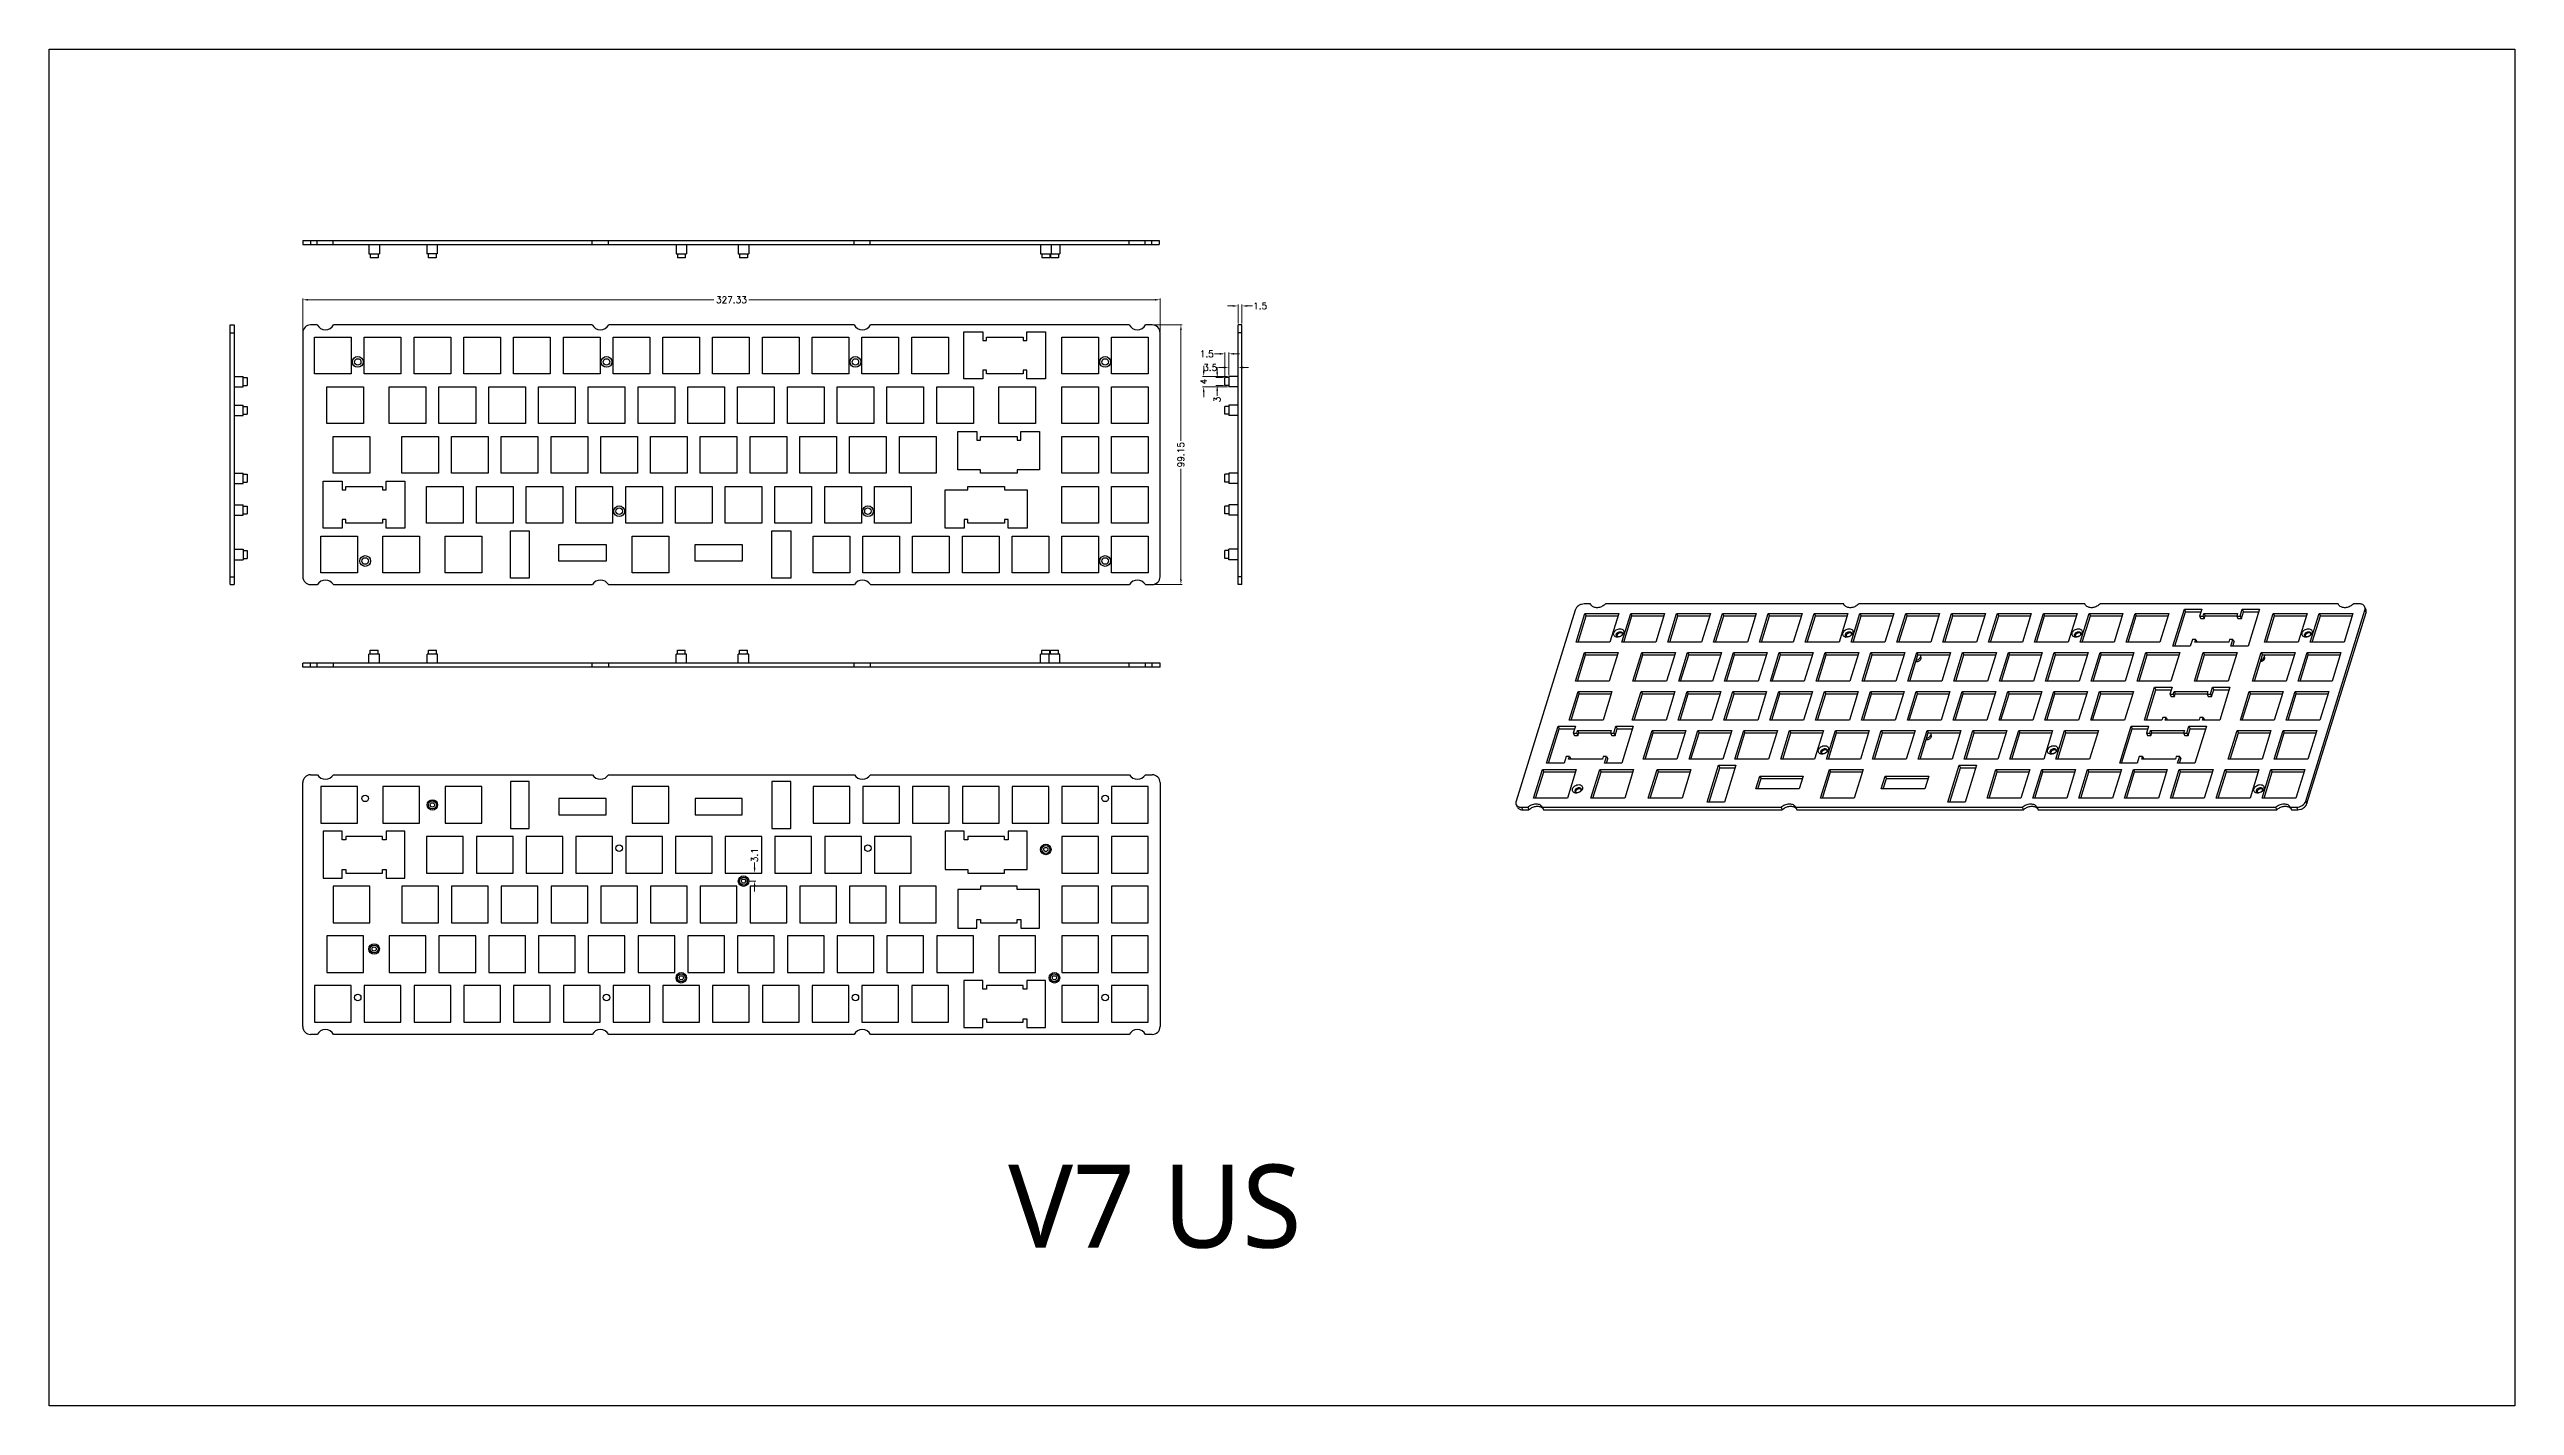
# Model space of a CAD drawing. Header units: millimetres. Extents: x 2809 to 3750, y -140 to 378.
import ezdxf

# ---------------------------------------------------------------- set-up
doc = ezdxf.new("R2010")
doc.units = ezdxf.units.MM
doc.header["$LTSCALE"] = 30.734
doc.header["$PDMODE"] = 3
doc.header["$PDSIZE"] = 8
doc.layers.get('0').update_dxf_attribs({"linetype": 'CONTINUOUS'})
doc.layers.get('Defpoints').update_dxf_attribs({"linetype": 'CONTINUOUS'})
doc.layers.add('dim', color=82, linetype='CONTINUOUS', lineweight=9)
doc.styles.add('ROMANC', font='romanc.shx', dxfattribs={"bigfont": 'gbcbig.shx'})
doc.dimstyles.new('YanXiu', dxfattribs={"dimtxt": 2.5, "dimasz": 2.2, "dimexe": 0.66, "dimexo": 0.66, "dimgap": 0.66, "dimtad": 0, "dimdsep": 46, "dimtxsty": 'ROMANC', "dimcen": 0, "dimclrd": 256, "dimclre": 131, "dimclrt": 42, "dimazin": 2, "dimtfac": 1, "dimtofl": 0, "dimtmove": 0, "dimatfit": 3, "dimfxl": 1, "dimlwd": 5, "dimlwe": 5, "dimarcsym": 0})

msp = doc.modelspace()

# ---------------------------------------------------------------- texts
at = {"layer": 'dim', "color": 42, "insert": (3174.786, -47.734), "char_height": 31.69986, "attachment_point": 1, "style": 'ROMANC'}
msp.add_mtext('{\\fMicrosoft YaHei|b0|i0|c134|p34;\\C6;V7 US}', dxfattribs=at)

# ---------------------------------------------------------------- blocks, each defined once
blk = doc.blocks.new('*D0')
at = {"layer": 'Defpoints', "color": 0}
for p in [(3232.8, 282.46), (2905.47, 269.87), (3232.8, 269.87)]:
    blk.add_point(p, dxfattribs=at)
at = {"layer": 'dim', "color": 131, "lineweight": 5}
for p, q in [((2905.47, 270.37), (2905.47, 282.96)), ((3232.8, 270.37), (3232.8, 282.96))]:
    blk.add_line(p, q, dxfattribs=at)
at = {"layer": 'dim', "lineweight": 5}
for p, q in [((2907.47, 282.46), (3062.44, 282.46)), ((3230.8, 282.46), (3075.83, 282.46))]:
    blk.add_line(p, q, dxfattribs=at)
at = {"layer": 'dim'}
for points in [[(2907.47, 282.79), (2907.47, 282.13), (2905.47, 282.46)], [(3230.8, 282.79), (3230.8, 282.13), (3232.8, 282.46)]]:
    blk.add_solid(points, dxfattribs=at)
at = {"layer": 'dim', "color": 42, "insert": (3069.14, 282.46), "char_height": 2.5, "attachment_point": 5, "style": 'ROMANC'}
blk.add_mtext('327.33', dxfattribs=at)
blk = doc.blocks.new('*D1')
at = {"layer": 'Defpoints', "color": 0}
for p in [(3229.47, 272.87), (3228.25, 173.72), (3240.75, 173.72)]:
    blk.add_point(p, dxfattribs=at)
at = {"layer": 'dim', "color": 131, "lineweight": 5}
for p, q in [((3229.97, 272.87), (3241.25, 272.87)), ((3228.75, 173.72), (3241.25, 173.72))]:
    blk.add_line(p, q, dxfattribs=at)
at = {"layer": 'dim', "lineweight": 5}
for p, q in [((3240.75, 270.87), (3240.75, 228.62)), ((3240.75, 175.72), (3240.75, 217.97))]:
    blk.add_line(p, q, dxfattribs=at)
at = {"layer": 'dim'}
for points in [[(3240.41, 270.87), (3241.08, 270.87), (3240.75, 272.87)], [(3240.41, 175.72), (3241.08, 175.72), (3240.75, 173.72)]]:
    blk.add_solid(points, dxfattribs=at)
at = {"layer": 'dim', "color": 42, "insert": (3240.75, 223.29), "char_height": 2.5, "attachment_point": 5, "rotation": 90, "style": 'ROMANC'}
blk.add_mtext('99.15', dxfattribs=at)
blk = doc.blocks.new('*D2')
at = {"layer": 'Defpoints', "color": 0}
for p in [(3264.06, 280.1), (3262.56, 272.87), (3264.06, 272.87)]:
    blk.add_point(p, dxfattribs=at)
at = {"layer": 'dim', "lineweight": 5}
for p, q in [((3260.56, 280.1), (3258.56, 280.1)), ((3266.06, 280.1), (3268.06, 280.1))]:
    blk.add_line(p, q, dxfattribs=at)
at = {"layer": 'dim', "color": 131, "lineweight": 5}
for p, q in [((3262.56, 273.37), (3262.56, 280.6)), ((3264.06, 273.37), (3264.06, 280.6))]:
    blk.add_line(p, q, dxfattribs=at)
at = {"layer": 'dim'}
for points in [[(3260.56, 280.43), (3260.56, 279.77), (3262.56, 280.1)], [(3266.06, 280.43), (3266.06, 279.77), (3264.06, 280.1)]]:
    blk.add_solid(points, dxfattribs=at)
at = {"layer": 'dim', "color": 42, "insert": (3271, 280.1), "char_height": 2.5, "attachment_point": 5, "style": 'ROMANC'}
blk.add_mtext('1.5', dxfattribs=at)
blk = doc.blocks.new('*D3')
at = {"layer": 'Defpoints', "color": 0}
for p in [(3259.06, 256.57), (3259.06, 253.22), (3262.56, 253.22)]:
    blk.add_point(p, dxfattribs=at)
at = {"layer": 'dim', "lineweight": 5}
for p, q in [((3257.06, 256.57), (3255.06, 256.57)), ((3264.56, 256.57), (3266.56, 256.57))]:
    blk.add_line(p, q, dxfattribs=at)
at = {"layer": 'dim', "color": 131, "lineweight": 5}
for p, q in [((3259.06, 253.72), (3259.06, 257.07)), ((3262.56, 253.72), (3262.56, 257.07))]:
    blk.add_line(p, q, dxfattribs=at)
at = {"layer": 'dim'}
for points in [[(3257.06, 256.91), (3257.06, 256.24), (3259.06, 256.57)], [(3264.56, 256.91), (3264.56, 256.24), (3262.56, 256.57)]]:
    blk.add_solid(points, dxfattribs=at)
at = {"layer": 'dim', "color": 42, "insert": (3251.94, 256.57), "char_height": 2.5, "attachment_point": 5, "style": 'ROMANC'}
blk.add_mtext('3.5', dxfattribs=at)
blk = doc.blocks.new('*D4')
at = {"layer": 'Defpoints', "color": 0}
for p in [(3257.56, 261.82), (3257.56, 252.72), (3259.06, 253.22)]:
    blk.add_point(p, dxfattribs=at)
at = {"layer": 'dim', "lineweight": 5}
for p, q in [((3255.56, 261.82), (3253.56, 261.82)), ((3261.06, 261.82), (3263.06, 261.82))]:
    blk.add_line(p, q, dxfattribs=at)
at = {"layer": 'dim', "color": 131, "lineweight": 5}
for p, q in [((3257.56, 253.22), (3257.56, 262.32)), ((3259.06, 253.72), (3259.06, 262.32))]:
    blk.add_line(p, q, dxfattribs=at)
at = {"layer": 'dim'}
for points in [[(3255.56, 262.16), (3255.56, 261.49), (3257.56, 261.82)], [(3261.06, 262.16), (3261.06, 261.49), (3259.06, 261.82)]]:
    blk.add_solid(points, dxfattribs=at)
at = {"layer": 'dim', "color": 42, "insert": (3250.62, 261.82), "char_height": 2.5, "attachment_point": 5, "style": 'ROMANC'}
blk.add_mtext('1.5', dxfattribs=at)
blk = doc.blocks.new('*D5')
at = {"layer": 'Defpoints', "color": 0}
for p in [(3249.45, 249.22), (3259.06, 253.22), (3259.06, 249.22)]:
    blk.add_point(p, dxfattribs=at)
at = {"layer": 'dim', "lineweight": 5}
for p, q in [((3249.45, 255.22), (3249.45, 257.22)), ((3249.45, 247.22), (3249.45, 245.22))]:
    blk.add_line(p, q, dxfattribs=at)
at = {"layer": 'dim', "color": 131, "lineweight": 5}
for p, q in [((3258.56, 253.22), (3248.95, 253.22)), ((3258.56, 249.22), (3248.95, 249.22))]:
    blk.add_line(p, q, dxfattribs=at)
at = {"layer": 'dim'}
for points in [[(3249.12, 255.22), (3249.78, 255.22), (3249.45, 253.22)], [(3249.12, 247.22), (3249.78, 247.22), (3249.45, 249.22)]]:
    blk.add_solid(points, dxfattribs=at)
at = {"layer": 'dim', "color": 42, "insert": (3249.45, 251.22), "char_height": 2.5, "attachment_point": 5, "rotation": 90, "style": 'ROMANC'}
blk.add_mtext('4', dxfattribs=at)
blk = doc.blocks.new('*D6')
at = {"layer": 'Defpoints', "color": 0}
for p in [(3254.6, 249.72), (3257.56, 252.72), (3257.56, 249.72)]:
    blk.add_point(p, dxfattribs=at)
at = {"layer": 'dim', "lineweight": 5}
for p, q in [((3254.6, 254.72), (3254.6, 256.72)), ((3254.6, 247.72), (3254.6, 245.72))]:
    blk.add_line(p, q, dxfattribs=at)
at = {"layer": 'dim', "color": 131, "lineweight": 5}
for p, q in [((3257.06, 252.72), (3254.1, 252.72)), ((3257.06, 249.72), (3254.1, 249.72))]:
    blk.add_line(p, q, dxfattribs=at)
at = {"layer": 'dim'}
for points in [[(3254.27, 254.72), (3254.93, 254.72), (3254.6, 252.72)], [(3254.27, 247.72), (3254.93, 247.72), (3254.6, 249.72)]]:
    blk.add_solid(points, dxfattribs=at)
at = {"layer": 'dim', "color": 42, "insert": (3254.6, 244.39), "char_height": 2.5, "attachment_point": 5, "rotation": 90, "style": 'ROMANC'}
blk.add_mtext('3', dxfattribs=at)
blk = doc.blocks.new('*D9')
at = {"layer": 'Defpoints', "color": 0}
for p in [(3073.77, 60.5), (3073.78, 63.6), (3077.99, 63.6)]:
    blk.add_point(p, dxfattribs=at)
at = {"layer": 'dim', "lineweight": 5}
for p, q in [((3077.99, 65.6), (3077.99, 67.6)), ((3077.99, 58.5), (3077.99, 56.5))]:
    blk.add_line(p, q, dxfattribs=at)
at = {"layer": 'dim', "color": 131, "lineweight": 5}
for p, q in [((3074.26, 60.5), (3078.49, 60.5)), ((3074.27, 63.6), (3078.49, 63.6))]:
    blk.add_line(p, q, dxfattribs=at)
at = {"layer": 'dim'}
for points in [[(3077.66, 65.6), (3078.32, 65.6), (3077.99, 63.6)], [(3077.66, 58.5), (3078.32, 58.5), (3077.99, 60.5)]]:
    blk.add_solid(points, dxfattribs=at)
at = {"layer": 'dim', "color": 42, "insert": (3077.99, 70.42), "char_height": 2.5, "attachment_point": 5, "rotation": 90, "style": 'ROMANC'}
blk.add_mtext('3.1', dxfattribs=at)

# ---------------------------------------------------------------- dimensions: what is measured, and where the dimension line sits
at = {"layer": 'dim'}
for base, p1, p2, picture, middle in [((3232.8, 282.459), (2905.47, 269.869), (3232.8, 269.869), '*D0', (3069.135, 282.459)), ((3264.059, 280.102), (3262.559, 272.869), (3264.059, 272.869), '*D2', (3270.999, 280.102)), ((3257.559, 261.823), (3259.059, 253.219), (3257.559, 252.719), '*D4', (3250.619, 261.823)), ((3259.059, 256.572), (3262.559, 253.219), (3259.059, 253.219), '*D3', (3251.94, 256.572))]:
    dim = msp.add_linear_dim(base=base, p1=p1, p2=p2, dimstyle='YanXiu', override={"dimasz": 2, "dimexe": 0.49975, "dimexo": 0.49975, "dimgap": 0.49975}, dxfattribs=at)
    dim.commit()
    dim.dimension.update_dxf_attribs({"geometry": picture, "text_midpoint": middle})
for base, p1, p2, picture, middle in [((3240.746, 173.719), (3229.47, 272.869), (3228.249, 173.719), '*D1', (3240.746, 223.294)), ((3249.45, 249.219), (3259.059, 253.219), (3259.059, 249.219), '*D5', (3249.45, 251.219)), ((3077.99, 63.603), (3073.765, 60.503), (3073.775, 63.603), '*D9', (3077.99, 70.425))]:
    dim = msp.add_linear_dim(base=base, p1=p1, p2=p2, angle=90, dimstyle='YanXiu', override={"dimasz": 2, "dimexe": 0.49975, "dimexo": 0.49975, "dimgap": 0.49975}, dxfattribs=at)
    dim.commit()
    dim.dimension.update_dxf_attribs({"geometry": picture, "text_midpoint": middle})
dim = msp.add_linear_dim(base=(3254.6, 249.719), p1=(3257.559, 252.719), p2=(3257.559, 249.719), angle=90, dimstyle='YanXiu', override={"dimasz": 2, "dimexe": 0.49975, "dimexo": 0.49975, "dimgap": 0.49975}, dxfattribs=at)
dim.commit()
dim.dimension.update_dxf_attribs({"geometry": '*D6', "text_midpoint": (3254.6, 244.386), "dimtype": 160})

# ---------------------------------------------------------------- linework, layer by layer
at = {"color": 7, "linetype": 'Continuous'}
for p, q in [((2905.47, 305.027), (2905.47, 303.527)), ((2905.47, 305.027), (3232.47, 305.027)), ((2905.47, 303.527), (3232.47, 303.527)), ((2908.47, 305.027), (2908.47, 303.527)), ((2910.912, 305.027), (2910.912, 303.527)), ((2917.028, 305.027), (2917.028, 303.527)), ((2930.735, 303.527), (2930.735, 300.027)), ((2934.735, 303.527), (2934.735, 300.027)), ((2952.855, 303.527), (2952.855, 300.027)), ((2956.855, 303.527), (2956.855, 300.027)), ((3015.912, 305.027), (3015.912, 303.527)), ((3022.028, 305.027), (3022.028, 303.527)), ((3048, 303.527), (3048, 300.027)), ((3052, 303.527), (3052, 300.027)), ((3071.765, 303.527), (3071.765, 300.027)), ((3075.765, 303.527), (3075.765, 300.027)), ((3115.912, 305.027), (3115.912, 303.527)), ((3122.028, 305.027), (3122.028, 303.527)), ((3187.17, 303.527), (3187.17, 300.027)), ((3191.17, 303.527), (3191.17, 300.027)), ((3194.47, 303.527), (3194.47, 300.027)), ((3220.912, 305.027), (3220.912, 303.527)), ((3227.028, 305.027), (3227.028, 303.527)), ((3229.47, 305.027), (3229.47, 303.527)), ((3232.47, 305.027), (3232.47, 303.527)), ((2930.735, 300.027), (2934.735, 300.027)), ((2931.235, 300.027), (2931.235, 298.527)), ((2934.235, 298.527), (2931.235, 298.527)), ((2934.235, 300.027), (2934.235, 298.527)), ((2956.855, 300.027), (2952.855, 300.027)), ((2953.355, 300.027), (2953.355, 298.527)), ((2956.355, 298.527), (2953.355, 298.527)), ((2956.355, 300.027), (2956.355, 298.527)), ((3048, 300.027), (3052, 300.027)), ((3048.5, 300.027), (3048.5, 298.527)), ((3051.5, 298.527), (3048.5, 298.527)), ((3051.5, 300.027), (3051.5, 298.527)), ((3071.765, 300.027), (3075.765, 300.027)), ((3072.265, 300.027), (3072.265, 298.527)), ((3075.265, 298.527), (3072.265, 298.527)), ((3075.265, 300.027), (3075.265, 298.527)), ((3187.17, 300.027), (3194.47, 300.027)), ((3187.67, 300.027), (3187.67, 298.527)), ((3190.67, 298.527), (3187.67, 298.527)), ((3190.67, 300.027), (3190.67, 298.527)), ((3190.97, 300.027), (3190.97, 298.527)), ((3193.97, 298.527), (3190.97, 298.527)), ((3193.97, 300.027), (3193.97, 298.527)), ((2877.764, 173.719), (2877.764, 272.869)), ((2877.764, 272.869), (2879.264, 272.869)), ((2877.764, 269.869), (2879.264, 269.869)), ((2879.264, 272.869), (2879.264, 173.719)), ((2905.47, 269.869), (2905.47, 176.719)), ((2910.989, 272.869), (2908.47, 272.869)), ((2909.97, 254.219), (2909.97, 268.219)), ((2909.97, 268.219), (2923.97, 268.219)), ((3015.989, 272.869), (2917.281, 272.869)), ((2923.97, 268.219), (2923.97, 254.219)), ((2928.97, 254.219), (2928.97, 268.219)), ((2928.97, 268.219), (2942.97, 268.219)), ((2942.97, 268.219), (2942.97, 254.219)), ((2947.97, 254.219), (2947.97, 268.219)), ((2947.97, 268.219), (2961.97, 268.219)), ((2961.97, 268.219), (2961.97, 254.219)), ((2966.97, 254.219), (2966.97, 268.219)), ((2966.97, 268.219), (2980.97, 268.219)), ((2980.97, 268.219), (2980.97, 254.219)), ((2985.97, 254.219), (2985.97, 268.219)), ((2985.97, 268.219), (2999.97, 268.219)), ((2999.97, 268.219), (2999.97, 254.219)), ((3004.97, 254.219), (3004.97, 268.219)), ((3004.97, 268.219), (3018.97, 268.219)), ((3018.97, 268.219), (3018.97, 254.219)), ((3115.989, 272.869), (3022.281, 272.869)), ((3023.97, 254.219), (3023.97, 268.219)), ((3023.97, 268.219), (3037.97, 268.219)), ((3037.97, 268.219), (3037.97, 254.219)), ((3042.97, 254.219), (3042.97, 268.219)), ((3042.97, 268.219), (3056.97, 268.219)), ((3056.97, 268.219), (3056.97, 254.219)), ((3061.97, 254.219), (3061.97, 268.219)), ((3061.97, 268.219), (3075.97, 268.219)), ((3075.97, 268.219), (3075.97, 254.219)), ((3080.97, 254.219), (3080.97, 268.219)), ((3080.97, 268.219), (3094.97, 268.219)), ((3094.97, 268.219), (3094.97, 254.219)), ((3099.97, 254.219), (3099.97, 268.219)), ((3099.97, 268.219), (3113.97, 268.219)), ((3113.97, 268.219), (3113.97, 254.219)), ((3118.97, 268.219), (3132.97, 268.219)), ((3118.97, 254.219), (3118.97, 268.219)), ((3220.989, 272.869), (3122.281, 272.869)), ((3132.97, 268.219), (3132.97, 254.219)), ((3137.97, 268.219), (3151.97, 268.219)), ((3137.97, 254.219), (3137.97, 268.219)), ((3151.97, 268.219), (3151.97, 254.219)), ((3157.895, 270.219), (3165.095, 270.219)), ((3157.895, 252.219), (3157.895, 270.219)), ((3165.095, 270.219), (3165.095, 266.919)), ((3165.095, 266.919), (3166.495, 266.919)), ((3166.495, 268.219), (3180.495, 268.219)), ((3166.495, 266.919), (3166.495, 268.219)), ((3180.495, 268.219), (3180.495, 266.919)), ((3180.495, 266.919), (3181.895, 266.919)), ((3181.895, 270.219), (3189.095, 270.219)), ((3181.895, 266.919), (3181.895, 270.219)), ((3189.095, 270.219), (3189.095, 252.219)), ((3195.3, 268.219), (3209.3, 268.219)), ((3195.3, 254.219), (3195.3, 268.219)), ((3209.3, 268.219), (3209.3, 254.219)), ((3214.3, 268.219), (3228.3, 268.219)), ((3214.3, 254.219), (3214.3, 268.219)), ((3229.8, 272.869), (3227.281, 272.869)), ((3228.3, 268.219), (3228.3, 254.219)), ((3232.8, 176.719), (3232.8, 269.869)), ((3262.559, 173.719), (3262.559, 272.869)), ((3264.059, 272.869), (3262.559, 272.869)), ((3264.059, 269.869), (3262.559, 269.869)), ((3264.059, 173.719), (3264.059, 272.869)), ((2923.97, 254.219), (2909.97, 254.219)), ((2942.97, 254.219), (2928.97, 254.219)), ((2961.97, 254.219), (2947.97, 254.219)), ((2980.97, 254.219), (2966.97, 254.219)), ((2999.97, 254.219), (2985.97, 254.219)), ((3018.97, 254.219), (3004.97, 254.219)), ((3037.97, 254.219), (3023.97, 254.219)), ((3056.97, 254.219), (3042.97, 254.219)), ((3075.97, 254.219), (3061.97, 254.219)), ((3094.97, 254.219), (3080.97, 254.219)), ((3113.97, 254.219), (3099.97, 254.219)), ((3132.97, 254.219), (3118.97, 254.219)), ((3151.97, 254.219), (3137.97, 254.219)), ((3166.495, 255.519), (3165.095, 255.519)), ((3165.095, 255.519), (3165.095, 252.219)), ((3166.495, 254.219), (3166.495, 255.519)), ((3180.495, 254.219), (3166.495, 254.219)), ((3181.895, 255.519), (3180.495, 255.519)), ((3180.495, 255.519), (3180.495, 254.219)), ((3181.895, 252.219), (3181.895, 255.519)), ((3209.3, 254.219), (3195.3, 254.219)), ((3228.3, 254.219), (3214.3, 254.219)), ((2879.264, 253.219), (2882.764, 253.219)), ((2879.264, 249.219), (2882.764, 249.219)), ((2882.764, 249.219), (2882.764, 253.219)), ((2882.764, 252.719), (2884.264, 252.719)), ((2882.764, 249.719), (2884.264, 249.719)), ((2884.264, 252.719), (2884.264, 249.719)), ((2914.735, 235.219), (2914.735, 249.219)), ((2914.735, 249.219), (2928.735, 249.219)), ((2928.735, 249.219), (2928.735, 235.219)), ((2938.5, 235.219), (2938.5, 249.219)), ((2938.5, 249.219), (2952.5, 249.219)), ((2952.5, 249.219), (2952.5, 235.219)), ((2957.5, 235.219), (2957.5, 249.219)), ((2957.5, 249.219), (2971.5, 249.219)), ((2971.5, 249.219), (2971.5, 235.219)), ((2976.5, 235.219), (2976.5, 249.219)), ((2976.5, 249.219), (2990.5, 249.219)), ((2990.5, 249.219), (2990.5, 235.219)), ((2995.5, 235.219), (2995.5, 249.219)), ((2995.5, 249.219), (3009.5, 249.219)), ((3009.5, 249.219), (3009.5, 235.219)), ((3014.5, 235.219), (3014.5, 249.219)), ((3014.5, 249.219), (3028.5, 249.219)), ((3028.5, 249.219), (3028.5, 235.219)), ((3033.5, 235.219), (3033.5, 249.219)), ((3033.5, 249.219), (3047.5, 249.219)), ((3047.5, 249.219), (3047.5, 235.219)), ((3052.5, 235.219), (3052.5, 249.219)), ((3052.5, 249.219), (3066.5, 249.219)), ((3066.5, 249.219), (3066.5, 235.219)), ((3071.5, 235.219), (3071.5, 249.219)), ((3071.5, 249.219), (3085.5, 249.219)), ((3085.5, 249.219), (3085.5, 235.219)), ((3090.5, 235.219), (3090.5, 249.219)), ((3090.5, 249.219), (3104.5, 249.219)), ((3104.5, 249.219), (3104.5, 235.219)), ((3109.5, 249.219), (3123.5, 249.219)), ((3109.5, 235.219), (3109.5, 249.219)), ((3123.5, 249.219), (3123.5, 235.219)), ((3128.5, 249.219), (3142.5, 249.219)), ((3128.5, 235.219), (3128.5, 249.219)), ((3142.5, 249.219), (3142.5, 235.219)), ((3147.5, 249.219), (3161.5, 249.219)), ((3147.5, 235.219), (3147.5, 249.219)), ((3165.095, 252.219), (3157.895, 252.219)), ((3161.5, 249.219), (3161.5, 235.219)), ((3171.265, 249.219), (3185.265, 249.219)), ((3171.265, 235.219), (3171.265, 249.219)), ((3189.095, 252.219), (3181.895, 252.219)), ((3185.265, 249.219), (3185.265, 235.219)), ((3195.3, 249.219), (3209.3, 249.219)), ((3195.3, 235.219), (3195.3, 249.219)), ((3209.3, 249.219), (3209.3, 235.219)), ((3214.3, 249.219), (3228.3, 249.219)), ((3214.3, 235.219), (3214.3, 249.219)), ((3228.3, 249.219), (3228.3, 235.219)), ((3257.559, 249.719), (3257.559, 252.719)), ((3259.059, 252.719), (3257.559, 252.719)), ((3259.059, 249.719), (3257.559, 249.719)), ((3259.059, 253.219), (3259.059, 249.219)), ((3262.559, 253.219), (3259.059, 253.219)), ((3262.559, 249.219), (3259.059, 249.219)), ((2879.264, 242.219), (2882.764, 242.219)), ((2879.264, 238.219), (2882.764, 238.219)), ((2882.764, 238.219), (2882.764, 242.219)), ((2882.764, 241.719), (2884.264, 241.719)), ((2882.764, 238.719), (2884.264, 238.719)), ((2884.264, 241.719), (2884.264, 238.719)), ((3257.559, 238.719), (3257.559, 241.719)), ((3259.059, 241.719), (3257.559, 241.719)), ((3259.059, 238.719), (3257.559, 238.719)), ((3259.059, 242.219), (3259.059, 238.219)), ((3262.559, 242.219), (3259.059, 242.219)), ((3262.559, 238.219), (3259.059, 238.219)), ((2928.735, 235.219), (2914.735, 235.219)), ((2917.12, 216.219), (2917.12, 230.219)), ((2917.12, 230.219), (2931.12, 230.219)), ((2931.12, 230.219), (2931.12, 216.219)), ((2952.5, 235.219), (2938.5, 235.219)), ((2943.265, 216.219), (2943.265, 230.219)), ((2943.265, 230.219), (2957.265, 230.219)), ((2957.265, 230.219), (2957.265, 216.219)), ((2971.5, 235.219), (2957.5, 235.219)), ((2962.265, 216.219), (2962.265, 230.219)), ((2962.265, 230.219), (2976.265, 230.219)), ((2976.265, 230.219), (2976.265, 216.219)), ((2990.5, 235.219), (2976.5, 235.219)), ((2981.265, 216.219), (2981.265, 230.219)), ((2981.265, 230.219), (2995.265, 230.219)), ((2995.265, 230.219), (2995.265, 216.219)), ((3009.5, 235.219), (2995.5, 235.219)), ((3000.265, 216.219), (3000.265, 230.219)), ((3000.265, 230.219), (3014.265, 230.219)), ((3014.265, 230.219), (3014.265, 216.219)), ((3028.5, 235.219), (3014.5, 235.219)), ((3019.265, 216.219), (3019.265, 230.219)), ((3019.265, 230.219), (3033.265, 230.219)), ((3033.265, 230.219), (3033.265, 216.219)), ((3047.5, 235.219), (3033.5, 235.219)), ((3038.265, 216.219), (3038.265, 230.219)), ((3038.265, 230.219), (3052.265, 230.219)), ((3052.265, 230.219), (3052.265, 216.219)), ((3066.5, 235.219), (3052.5, 235.219)), ((3057.265, 216.219), (3057.265, 230.219)), ((3057.265, 230.219), (3071.265, 230.219)), ((3071.265, 230.219), (3071.265, 216.219)), ((3085.5, 235.219), (3071.5, 235.219)), ((3076.265, 216.219), (3076.265, 230.219)), ((3076.265, 230.219), (3090.265, 230.219)), ((3090.265, 230.219), (3090.265, 216.219)), ((3104.5, 235.219), (3090.5, 235.219)), ((3095.265, 230.219), (3109.265, 230.219)), ((3095.265, 216.219), (3095.265, 230.219)), ((3109.265, 230.219), (3109.265, 216.219)), ((3123.5, 235.219), (3109.5, 235.219)), ((3114.265, 230.219), (3128.265, 230.219)), ((3114.265, 216.219), (3114.265, 230.219)), ((3128.265, 230.219), (3128.265, 216.219)), ((3142.5, 235.219), (3128.5, 235.219)), ((3133.265, 230.219), (3147.265, 230.219)), ((3133.265, 216.219), (3133.265, 230.219)), ((3147.265, 230.219), (3147.265, 216.219)), ((3161.5, 235.219), (3147.5, 235.219)), ((3155.57, 232.219), (3162.77, 232.219)), ((3155.57, 217.519), (3155.57, 232.219)), ((3162.77, 232.219), (3162.77, 228.919)), ((3162.77, 228.919), (3164.17, 228.919)), ((3164.17, 230.219), (3178.17, 230.219)), ((3164.17, 228.919), (3164.17, 230.219)), ((3185.265, 235.219), (3171.265, 235.219)), ((3178.17, 230.219), (3178.17, 228.919)), ((3178.17, 228.919), (3179.57, 228.919)), ((3179.57, 232.219), (3186.77, 232.219)), ((3179.57, 228.919), (3179.57, 232.219)), ((3186.77, 232.219), (3186.77, 217.519)), ((3209.3, 235.219), (3195.3, 235.219)), ((3195.3, 230.219), (3209.3, 230.219)), ((3195.3, 216.219), (3195.3, 230.219)), ((3209.3, 230.219), (3209.3, 216.219)), ((3228.3, 235.219), (3214.3, 235.219)), ((3214.3, 230.219), (3228.3, 230.219)), ((3214.3, 216.219), (3214.3, 230.219)), ((3228.3, 230.219), (3228.3, 216.219)), ((3162.77, 217.519), (3155.57, 217.519)), ((3164.17, 217.519), (3162.77, 217.519)), ((3162.77, 217.519), (3162.77, 217.519)), ((3164.17, 216.219), (3164.17, 217.519)), ((3179.57, 217.519), (3178.17, 217.519)), ((3178.17, 217.519), (3178.17, 216.219)), ((3186.77, 217.519), (3179.57, 217.519)), ((3179.57, 217.519), (3179.57, 217.519)), ((2879.264, 216.319), (2882.764, 216.319)), ((2879.264, 212.319), (2882.764, 212.319)), ((2882.764, 212.319), (2882.764, 216.319)), ((2882.764, 215.819), (2884.264, 215.819)), ((2882.764, 212.819), (2884.264, 212.819)), ((2884.264, 215.819), (2884.264, 212.819)), ((2913.27, 195.219), (2913.27, 213.219)), ((2913.27, 213.219), (2920.47, 213.219)), ((2931.12, 216.219), (2917.12, 216.219)), ((2920.47, 213.219), (2920.47, 209.919)), ((2920.47, 209.919), (2921.87, 209.919)), ((2921.87, 209.919), (2921.87, 211.219)), ((2921.87, 211.219), (2935.87, 211.219)), ((2935.87, 211.219), (2935.87, 209.919)), ((2935.87, 209.919), (2937.27, 209.919)), ((2937.27, 209.919), (2937.27, 213.219)), ((2937.27, 213.219), (2944.47, 213.219)), ((2957.265, 216.219), (2943.265, 216.219)), ((2944.47, 213.219), (2944.47, 195.219)), ((2952.775, 197.219), (2952.775, 211.219)), ((2952.775, 211.219), (2966.775, 211.219)), ((2976.265, 216.219), (2962.265, 216.219)), ((2966.775, 211.219), (2966.775, 197.219)), ((2971.775, 197.219), (2971.775, 211.219)), ((2971.775, 211.219), (2985.775, 211.219)), ((2995.265, 216.219), (2981.265, 216.219)), ((2985.775, 211.219), (2985.775, 197.219)), ((2990.775, 197.219), (2990.775, 211.219)), ((2990.775, 211.219), (3004.775, 211.219)), ((3014.265, 216.219), (3000.265, 216.219)), ((3004.775, 211.219), (3004.775, 197.219)), ((3009.775, 197.219), (3009.775, 211.219)), ((3009.775, 211.219), (3023.775, 211.219)), ((3033.265, 216.219), (3019.265, 216.219)), ((3023.775, 211.219), (3023.775, 197.219)), ((3028.775, 197.219), (3028.775, 211.219)), ((3028.775, 211.219), (3042.775, 211.219)), ((3052.265, 216.219), (3038.265, 216.219)), ((3042.775, 211.219), (3042.775, 197.219)), ((3047.775, 197.219), (3047.775, 211.219)), ((3047.775, 211.219), (3061.775, 211.219)), ((3071.265, 216.219), (3057.265, 216.219)), ((3061.775, 211.219), (3061.775, 197.219)), ((3066.775, 211.219), (3080.775, 211.219)), ((3066.775, 197.219), (3066.775, 211.219)), ((3090.265, 216.219), (3076.265, 216.219)), ((3080.775, 211.219), (3080.775, 197.219)), ((3085.775, 211.219), (3099.775, 211.219)), ((3085.775, 197.219), (3085.775, 211.219)), ((3109.265, 216.219), (3095.265, 216.219)), ((3099.775, 211.219), (3099.775, 197.219)), ((3104.775, 211.219), (3118.775, 211.219)), ((3104.775, 197.219), (3104.775, 211.219)), ((3128.265, 216.219), (3114.265, 216.219)), ((3118.775, 211.219), (3118.775, 197.219)), ((3123.775, 211.219), (3137.775, 211.219)), ((3123.775, 197.219), (3123.775, 211.219)), ((3147.265, 216.219), (3133.265, 216.219)), ((3137.775, 211.219), (3137.775, 197.219)), ((3150.8, 209.919), (3158, 209.919)), ((3150.8, 195.219), (3150.8, 209.919)), ((3158, 209.919), (3159.4, 209.919)), ((3158, 209.919), (3158, 209.919)), ((3159.4, 211.219), (3173.4, 211.219)), ((3159.4, 209.919), (3159.4, 211.219)), ((3178.17, 216.219), (3164.17, 216.219)), ((3173.4, 211.219), (3173.4, 209.919)), ((3173.4, 209.919), (3174.8, 209.919)), ((3174.8, 209.919), (3182, 209.919)), ((3174.8, 209.919), (3174.8, 209.919)), ((3182, 209.919), (3182, 195.219)), ((3209.3, 216.219), (3195.3, 216.219)), ((3195.3, 211.219), (3209.3, 211.219)), ((3195.3, 197.219), (3195.3, 211.219)), ((3209.3, 211.219), (3209.3, 197.219)), ((3228.3, 216.219), (3214.3, 216.219)), ((3214.3, 211.219), (3228.3, 211.219)), ((3214.3, 197.219), (3214.3, 211.219)), ((3228.3, 211.219), (3228.3, 197.219)), ((3259.059, 215.819), (3257.559, 215.819)), ((3257.559, 212.819), (3257.559, 215.819)), ((3259.059, 212.819), (3257.559, 212.819)), ((3262.559, 216.319), (3259.059, 216.319)), ((3259.059, 216.319), (3259.059, 212.319)), ((3262.559, 212.319), (3259.059, 212.319)), ((2879.264, 204.219), (2882.764, 204.219)), ((2879.264, 200.219), (2882.764, 200.219)), ((2882.764, 200.219), (2882.764, 204.219)), ((2882.764, 203.719), (2884.264, 203.719)), ((2882.764, 200.719), (2884.264, 200.719)), ((2884.264, 203.719), (2884.264, 200.719)), ((2920.47, 198.519), (2920.47, 195.219)), ((2921.87, 198.519), (2920.47, 198.519)), ((2921.87, 197.219), (2921.87, 198.519)), ((2935.87, 198.519), (2935.87, 197.219)), ((2937.27, 198.519), (2935.87, 198.519)), ((2937.27, 195.219), (2937.27, 198.519)), ((3159.4, 198.519), (3158, 198.519)), ((3158, 198.519), (3158, 195.219)), ((3159.4, 197.219), (3159.4, 198.519)), ((3174.8, 198.519), (3173.4, 198.519)), ((3173.4, 198.519), (3173.4, 197.219)), ((3174.8, 195.219), (3174.8, 198.519)), ((3259.059, 203.719), (3257.559, 203.719)), ((3257.559, 200.719), (3257.559, 203.719)), ((3259.059, 200.719), (3257.559, 200.719)), ((3262.559, 204.219), (3259.059, 204.219)), ((3259.059, 204.219), (3259.059, 200.219)), ((3262.559, 200.219), (3259.059, 200.219)), ((2912.34, 178.219), (2912.34, 192.219)), ((2912.34, 192.219), (2926.34, 192.219)), ((2920.47, 195.219), (2913.27, 195.219)), ((2935.87, 197.219), (2921.87, 197.219)), ((2926.34, 192.219), (2926.34, 178.219)), ((2936.105, 178.219), (2936.105, 192.219)), ((2936.105, 192.219), (2950.105, 192.219)), ((2944.47, 195.219), (2937.27, 195.219)), ((2950.105, 192.219), (2950.105, 178.219)), ((2966.775, 197.219), (2952.775, 197.219)), ((2959.87, 178.219), (2959.87, 192.219)), ((2959.87, 192.219), (2973.87, 192.219)), ((2985.775, 197.219), (2971.775, 197.219)), ((2973.87, 192.219), (2973.87, 178.219)), ((2984.775, 176.219), (2984.775, 194.219)), ((2984.775, 194.219), (2991.975, 194.219)), ((3004.775, 197.219), (2990.775, 197.219)), ((2991.975, 194.219), (2991.975, 176.219)), ((3003.275, 182.719), (3003.275, 188.969)), ((3003.275, 188.969), (3021.275, 188.969)), ((3023.775, 197.219), (3009.775, 197.219)), ((3021.275, 188.969), (3021.275, 182.719)), ((3042.775, 197.219), (3028.775, 197.219)), ((3031.275, 178.219), (3031.275, 192.219)), ((3031.275, 192.219), (3045.275, 192.219)), ((3045.275, 192.219), (3045.275, 178.219)), ((3061.775, 197.219), (3047.775, 197.219)), ((3055.275, 188.969), (3073.275, 188.969)), ((3055.275, 182.719), (3055.275, 188.969)), ((3080.775, 197.219), (3066.775, 197.219)), ((3073.275, 188.969), (3073.275, 182.719)), ((3084.575, 194.219), (3091.775, 194.219)), ((3084.575, 176.219), (3084.575, 194.219)), ((3099.775, 197.219), (3085.775, 197.219)), ((3091.775, 194.219), (3091.775, 176.219)), ((3100.3, 192.219), (3114.3, 192.219)), ((3100.3, 178.219), (3100.3, 192.219)), ((3118.775, 197.219), (3104.775, 197.219)), ((3114.3, 192.219), (3114.3, 178.219)), ((3119.3, 192.219), (3133.3, 192.219)), ((3119.3, 178.219), (3119.3, 192.219)), ((3137.775, 197.219), (3123.775, 197.219)), ((3133.3, 192.219), (3133.3, 178.219)), ((3138.3, 192.219), (3152.3, 192.219)), ((3138.3, 178.219), (3138.3, 192.219)), ((3158, 195.219), (3150.8, 195.219)), ((3152.3, 192.219), (3152.3, 178.219)), ((3157.3, 192.219), (3171.3, 192.219)), ((3157.3, 178.219), (3157.3, 192.219)), ((3173.4, 197.219), (3159.4, 197.219)), ((3171.3, 192.219), (3171.3, 178.219)), ((3182, 195.219), (3174.8, 195.219)), ((3176.3, 192.219), (3190.3, 192.219)), ((3176.3, 178.219), (3176.3, 192.219)), ((3190.3, 192.219), (3190.3, 178.219)), ((3209.3, 197.219), (3195.3, 197.219)), ((3195.3, 192.219), (3209.3, 192.219)), ((3195.3, 178.219), (3195.3, 192.219)), ((3209.3, 192.219), (3209.3, 178.219)), ((3228.3, 197.219), (3214.3, 197.219)), ((3214.3, 192.219), (3228.3, 192.219)), ((3214.3, 178.219), (3214.3, 192.219)), ((3228.3, 192.219), (3228.3, 178.219)), ((2879.264, 187.219), (2882.764, 187.219)), ((2879.264, 183.219), (2882.764, 183.219)), ((2882.764, 187.219), (2882.764, 183.219)), ((2882.764, 186.719), (2884.264, 186.719)), ((2882.764, 183.719), (2884.264, 183.719)), ((2884.264, 186.719), (2884.264, 183.719)), ((3021.275, 182.719), (3003.275, 182.719)), ((3073.275, 182.719), (3055.275, 182.719)), ((3259.059, 186.719), (3257.559, 186.719)), ((3257.559, 183.719), (3257.559, 186.719)), ((3259.059, 183.719), (3257.559, 183.719)), ((3262.559, 187.219), (3259.059, 187.219)), ((3259.059, 183.219), (3259.059, 187.219)), ((3262.559, 183.219), (3259.059, 183.219)), ((2877.764, 176.719), (2879.264, 176.719)), ((2877.764, 173.719), (2879.264, 173.719)), ((2908.47, 173.719), (2911.077, 173.719)), ((2926.34, 178.219), (2912.34, 178.219)), ((2917.193, 173.719), (3016.077, 173.719)), ((2950.105, 178.219), (2936.105, 178.219)), ((2973.87, 178.219), (2959.87, 178.219)), ((2991.975, 176.219), (2984.775, 176.219)), ((3022.193, 173.719), (3116.077, 173.719)), ((3045.275, 178.219), (3031.275, 178.219)), ((3091.775, 176.219), (3084.575, 176.219)), ((3114.3, 178.219), (3100.3, 178.219)), ((3133.3, 178.219), (3119.3, 178.219)), ((3122.193, 173.719), (3221.077, 173.719)), ((3152.3, 178.219), (3138.3, 178.219)), ((3171.3, 178.219), (3157.3, 178.219)), ((3190.3, 178.219), (3176.3, 178.219)), ((3209.3, 178.219), (3195.3, 178.219)), ((3228.3, 178.219), (3214.3, 178.219)), ((3227.193, 173.719), (3229.8, 173.719)), ((3264.059, 176.719), (3262.559, 176.719)), ((3264.059, 173.719), (3262.559, 173.719)), ((3391.257, 163.997), (3368.708, 91.03)), ((3391.613, 151.738), (3395.002, 162.705)), ((3392.359, 151.738), (3395.459, 161.772)), ((3397.066, 166.347), (3394.746, 166.347)), ((3395.002, 162.705), (3395.459, 161.772)), ((3395.002, 162.705), (3407.897, 162.705)), ((3395.459, 161.772), (3407.609, 161.772)), ((3397.157, 166.133), (3397.066, 166.347)), ((3493.777, 166.347), (3402.861, 166.347)), ((3407.897, 162.705), (3404.508, 151.738)), ((3409.113, 151.738), (3412.502, 162.705)), ((3409.859, 151.738), (3412.96, 161.772)), ((3412.502, 162.705), (3412.96, 161.772)), ((3412.502, 162.705), (3425.397, 162.705)), ((3412.96, 161.772), (3425.109, 161.772)), ((3425.397, 162.705), (3422.008, 151.738)), ((3426.613, 151.738), (3430.002, 162.705)), ((3427.359, 151.738), (3430.46, 161.772)), ((3430.002, 162.705), (3430.46, 161.772)), ((3430.002, 162.705), (3442.897, 162.705)), ((3430.46, 161.772), (3442.609, 161.772)), ((3442.897, 162.705), (3439.508, 151.738)), ((3444.113, 151.738), (3447.502, 162.705)), ((3444.859, 151.738), (3447.96, 161.772)), ((3447.502, 162.705), (3447.96, 161.772)), ((3447.502, 162.705), (3460.397, 162.705)), ((3447.96, 161.772), (3460.109, 161.772)), ((3460.397, 162.705), (3457.008, 151.738)), ((3461.614, 151.738), (3465.003, 162.705)), ((3462.359, 151.738), (3465.46, 161.772)), ((3465.003, 162.705), (3465.46, 161.772)), ((3465.003, 162.705), (3477.897, 162.705)), ((3465.46, 161.772), (3477.609, 161.772)), ((3477.897, 162.705), (3474.508, 151.738)), ((3479.114, 151.738), (3482.503, 162.705)), ((3479.859, 151.738), (3482.96, 161.772)), ((3482.503, 162.705), (3482.96, 161.772)), ((3482.503, 162.705), (3495.398, 162.705)), ((3482.96, 161.772), (3495.109, 161.772)), ((3495.398, 162.705), (3492.009, 151.738)), ((3493.868, 166.133), (3493.777, 166.347)), ((3496.614, 151.738), (3500.003, 162.705)), ((3497.36, 151.738), (3500.46, 161.772)), ((3585.884, 166.347), (3499.573, 166.347)), ((3500.003, 162.705), (3500.46, 161.772)), ((3500.003, 162.705), (3512.898, 162.705)), ((3500.46, 161.772), (3512.61, 161.772)), ((3512.898, 162.705), (3509.509, 151.738)), ((3514.114, 151.738), (3517.503, 162.705)), ((3514.86, 151.738), (3517.961, 161.772)), ((3517.503, 162.705), (3517.961, 161.772)), ((3517.503, 162.705), (3530.398, 162.705)), ((3517.961, 161.772), (3530.11, 161.772)), ((3530.398, 162.705), (3527.009, 151.738)), ((3531.614, 151.738), (3535.003, 162.705)), ((3532.36, 151.738), (3535.461, 161.772)), ((3535.003, 162.705), (3535.461, 161.772)), ((3535.003, 162.705), (3547.898, 162.705)), ((3535.461, 161.772), (3547.61, 161.772)), ((3547.898, 162.705), (3544.509, 151.738)), ((3549.114, 151.738), (3552.503, 162.705)), ((3549.86, 151.738), (3552.961, 161.772)), ((3552.503, 162.705), (3565.398, 162.705)), ((3552.503, 162.705), (3552.961, 161.772)), ((3552.961, 161.772), (3565.11, 161.772)), ((3565.398, 162.705), (3562.009, 151.738)), ((3566.615, 151.738), (3570.004, 162.705)), ((3567.36, 151.738), (3570.461, 161.772)), ((3570.004, 162.705), (3582.898, 162.705)), ((3570.004, 162.705), (3570.461, 161.772)), ((3570.461, 161.772), (3582.61, 161.772)), ((3582.898, 162.705), (3579.509, 151.738)), ((3584.115, 151.738), (3587.504, 162.705)), ((3584.86, 151.738), (3587.961, 161.772)), ((3585.975, 166.133), (3585.884, 166.347)), ((3587.504, 162.705), (3600.399, 162.705)), ((3587.504, 162.705), (3587.961, 161.772)), ((3587.961, 161.772), (3600.11, 161.772)), ((3682.595, 166.347), (3591.679, 166.347)), ((3600.399, 162.705), (3597.01, 151.738)), ((3601.615, 151.738), (3605.004, 162.705)), ((3602.361, 151.738), (3605.461, 161.772)), ((3605.004, 162.705), (3617.899, 162.705)), ((3605.004, 162.705), (3605.461, 161.772)), ((3605.461, 161.772), (3617.611, 161.772)), ((3617.899, 162.705), (3614.51, 151.738)), ((3619.483, 150.171), (3623.84, 164.271)), ((3620.229, 150.171), (3624.298, 163.339)), ((3623.84, 164.271), (3630.472, 164.271)), ((3623.84, 164.271), (3624.298, 163.339)), ((3624.298, 163.339), (3630.184, 163.339)), ((3630.472, 164.271), (3629.673, 161.686)), ((3629.673, 161.686), (3630.962, 161.686)), ((3629.673, 161.686), (3630.13, 160.754)), ((3630.13, 160.754), (3631.42, 160.754)), ((3630.962, 161.686), (3631.277, 162.705)), ((3630.962, 161.686), (3631.42, 160.754)), ((3631.277, 162.705), (3644.172, 162.705)), ((3631.277, 162.705), (3631.735, 161.772)), ((3631.42, 160.754), (3631.735, 161.772)), ((3631.735, 161.772), (3643.857, 161.772)), ((3644.172, 162.705), (3643.857, 161.686)), ((3643.857, 161.686), (3645.147, 161.686)), ((3643.857, 161.686), (3644.315, 160.754)), ((3644.315, 160.754), (3645.604, 160.754)), ((3645.147, 161.686), (3645.946, 164.271)), ((3645.147, 161.686), (3645.604, 160.754)), ((3645.604, 160.754), (3646.403, 163.339)), ((3645.946, 164.271), (3652.577, 164.271)), ((3645.946, 164.271), (3646.403, 163.339)), ((3646.403, 163.339), (3652.289, 163.339)), ((3652.577, 164.271), (3648.22, 150.171)), ((3654.419, 151.738), (3657.808, 162.705)), ((3655.165, 151.738), (3658.266, 161.772)), ((3657.808, 162.705), (3670.703, 162.705)), ((3657.808, 162.705), (3658.266, 161.772)), ((3658.266, 161.772), (3670.415, 161.772)), ((3670.703, 162.705), (3667.314, 151.738)), ((3670.199, 91.03), (3692.747, 163.997)), ((3670.657, 90.098), (3693.205, 163.065)), ((3671.919, 151.738), (3675.308, 162.705)), ((3672.665, 151.738), (3675.766, 161.772)), ((3675.308, 162.705), (3688.203, 162.705)), ((3675.308, 162.705), (3675.766, 161.772)), ((3675.766, 161.772), (3687.915, 161.772)), ((3682.686, 166.133), (3682.595, 166.347)), ((3688.203, 162.705), (3684.814, 151.738)), ((3690.71, 166.347), (3688.39, 166.347)), ((3693.135, 164.386), (3692.677, 165.319)), ((3692.747, 163.997), (3693.205, 163.065)), ((3404.508, 151.738), (3391.613, 151.738)), ((3422.008, 151.738), (3409.113, 151.738)), ((3439.508, 151.738), (3426.613, 151.738)), ((3457.008, 151.738), (3444.113, 151.738)), ((3474.508, 151.738), (3461.614, 151.738)), ((3492.009, 151.738), (3479.114, 151.738)), ((3509.509, 151.738), (3496.614, 151.738)), ((3527.009, 151.738), (3514.114, 151.738)), ((3544.509, 151.738), (3531.614, 151.738)), ((3562.009, 151.738), (3549.114, 151.738)), ((3579.509, 151.738), (3566.615, 151.738)), ((3597.01, 151.738), (3584.115, 151.738)), ((3614.51, 151.738), (3601.615, 151.738)), ((3626.913, 152.756), (3626.115, 150.171)), ((3628.203, 152.756), (3626.913, 152.756)), ((3627.888, 151.738), (3628.203, 152.756)), ((3640.783, 151.738), (3627.888, 151.738)), ((3628.203, 152.756), (3628.66, 151.824)), ((3628.634, 151.738), (3628.66, 151.824)), ((3641.098, 152.756), (3640.783, 151.738)), ((3642.387, 152.756), (3641.098, 152.756)), ((3641.588, 150.171), (3642.387, 152.756)), ((3642.334, 150.171), (3642.845, 151.824)), ((3642.387, 152.756), (3642.845, 151.824)), ((3667.314, 151.738), (3654.419, 151.738)), ((3684.814, 151.738), (3671.919, 151.738)), ((2905.47, 142.171), (2905.47, 143.671)), ((3232.8, 143.671), (2905.47, 143.671)), ((3232.8, 142.171), (2905.47, 142.171)), ((2908.47, 142.171), (2908.47, 143.671)), ((2910.989, 142.171), (2910.989, 143.671)), ((2917.281, 142.171), (2917.281, 143.671)), ((2930.735, 143.671), (2930.735, 147.171)), ((2934.735, 147.171), (2930.735, 147.171)), ((2931.235, 147.171), (2931.235, 148.671)), ((2931.235, 148.671), (2934.235, 148.671)), ((2934.235, 147.171), (2934.235, 148.671)), ((2934.735, 143.671), (2934.735, 147.171)), ((2952.988, 143.671), (2952.988, 147.171)), ((2956.988, 147.171), (2952.988, 147.171)), ((2953.488, 147.171), (2953.488, 148.671)), ((2953.488, 148.671), (2956.488, 148.671)), ((2956.488, 147.171), (2956.488, 148.671)), ((2956.988, 143.671), (2956.988, 147.171)), ((3015.989, 142.171), (3015.989, 143.671)), ((3022.281, 142.171), (3022.281, 143.671)), ((3048, 143.671), (3048, 147.171)), ((3052, 147.171), (3048, 147.171)), ((3048.5, 147.171), (3048.5, 148.671)), ((3048.5, 148.671), (3051.5, 148.671)), ((3051.5, 147.171), (3051.5, 148.671)), ((3052, 143.671), (3052, 147.171)), ((3071.765, 143.671), (3071.765, 147.171)), ((3075.765, 147.171), (3071.765, 147.171)), ((3072.265, 147.171), (3072.265, 148.671)), ((3072.265, 148.671), (3075.265, 148.671)), ((3075.265, 147.171), (3075.265, 148.671)), ((3075.765, 143.671), (3075.765, 147.171)), ((3115.989, 142.171), (3115.989, 143.671)), ((3122.281, 142.171), (3122.281, 143.671)), ((3194.47, 147.171), (3187.17, 147.171)), ((3187.17, 143.671), (3187.17, 147.171)), ((3187.67, 148.671), (3190.67, 148.671)), ((3187.67, 147.171), (3187.67, 148.671)), ((3190.47, 143.671), (3190.47, 147.171)), ((3190.67, 147.171), (3190.67, 148.671)), ((3190.97, 148.671), (3193.97, 148.671)), ((3190.97, 147.171), (3190.97, 148.671)), ((3193.97, 147.171), (3193.97, 148.671)), ((3194.47, 143.671), (3194.47, 147.171)), ((3220.989, 142.171), (3220.989, 143.671)), ((3227.281, 142.171), (3227.281, 143.671)), ((3229.8, 142.171), (3229.8, 143.671)), ((3232.8, 142.171), (3232.8, 143.671)), ((3391.403, 136.855), (3394.792, 147.821)), ((3392.148, 136.855), (3395.249, 146.889)), ((3394.792, 147.821), (3395.249, 146.889)), ((3394.792, 147.821), (3407.686, 147.821)), ((3395.249, 146.889), (3407.398, 146.889)), ((3407.686, 147.821), (3404.297, 136.855)), ((3413.292, 136.855), (3416.681, 147.821)), ((3414.037, 136.855), (3417.138, 146.889)), ((3416.681, 147.821), (3417.138, 146.889)), ((3416.681, 147.821), (3429.575, 147.821)), ((3417.138, 146.889), (3429.287, 146.889)), ((3429.575, 147.821), (3426.186, 136.855)), ((3430.792, 136.855), (3434.181, 147.821)), ((3431.537, 136.855), (3434.638, 146.889)), ((3434.181, 147.821), (3434.638, 146.889)), ((3434.181, 147.821), (3447.076, 147.821)), ((3434.638, 146.889), (3446.787, 146.889)), ((3447.076, 147.821), (3443.687, 136.855)), ((3448.292, 136.855), (3451.681, 147.821)), ((3449.038, 136.855), (3452.138, 146.889)), ((3451.681, 147.821), (3452.138, 146.889)), ((3451.681, 147.821), (3464.576, 147.821)), ((3452.138, 146.889), (3464.288, 146.889)), ((3464.576, 147.821), (3461.187, 136.855)), ((3465.792, 136.855), (3469.181, 147.821)), ((3466.538, 136.855), (3469.639, 146.889)), ((3469.181, 147.821), (3469.639, 146.889)), ((3469.181, 147.821), (3482.076, 147.821)), ((3469.639, 146.889), (3481.788, 146.889)), ((3482.076, 147.821), (3478.687, 136.855)), ((3483.292, 136.855), (3486.681, 147.821)), ((3484.038, 136.855), (3487.139, 146.889)), ((3486.681, 147.821), (3487.139, 146.889)), ((3486.681, 147.821), (3499.576, 147.821)), ((3487.139, 146.889), (3499.288, 146.889)), ((3499.576, 147.821), (3496.187, 136.855)), ((3500.792, 136.855), (3504.181, 147.821)), ((3501.538, 136.855), (3504.639, 146.889)), ((3504.181, 147.821), (3504.639, 146.889)), ((3504.181, 147.821), (3517.076, 147.821)), ((3504.639, 146.889), (3516.788, 146.889)), ((3517.076, 147.821), (3513.687, 136.855)), ((3518.293, 136.855), (3521.681, 147.821)), ((3519.038, 136.855), (3522.139, 146.889)), ((3521.681, 147.821), (3522.139, 146.889)), ((3521.681, 147.821), (3534.576, 147.821)), ((3522.139, 146.889), (3534.288, 146.889)), ((3523.14, 146.114), (3523.192, 146.008)), ((3534.576, 147.821), (3531.187, 136.855)), ((3535.793, 136.855), (3539.182, 147.821)), ((3536.538, 136.855), (3539.639, 146.889)), ((3539.182, 147.821), (3552.077, 147.821)), ((3539.182, 147.821), (3539.639, 146.889)), ((3539.639, 146.889), (3551.788, 146.889)), ((3552.077, 147.821), (3548.688, 136.855)), ((3553.293, 136.855), (3556.682, 147.821)), ((3554.039, 136.855), (3557.139, 146.889)), ((3556.682, 147.821), (3569.577, 147.821)), ((3556.682, 147.821), (3557.139, 146.889)), ((3557.139, 146.889), (3569.289, 146.889)), ((3569.577, 147.821), (3566.188, 136.855)), ((3570.793, 136.855), (3574.182, 147.821)), ((3571.539, 136.855), (3574.64, 146.889)), ((3574.182, 147.821), (3587.077, 147.821)), ((3574.182, 147.821), (3574.64, 146.889)), ((3574.64, 146.889), (3586.789, 146.889)), ((3587.077, 147.821), (3583.688, 136.855)), ((3588.293, 136.855), (3591.682, 147.821)), ((3589.039, 136.855), (3592.14, 146.889)), ((3591.682, 147.821), (3604.577, 147.821)), ((3591.682, 147.821), (3592.14, 146.889)), ((3592.14, 146.889), (3604.289, 146.889)), ((3604.577, 147.821), (3601.188, 136.855)), ((3605.793, 136.855), (3609.182, 147.821)), ((3606.539, 136.855), (3609.64, 146.889)), ((3609.182, 147.821), (3622.077, 147.821)), ((3609.182, 147.821), (3609.64, 146.889)), ((3609.64, 146.889), (3621.789, 146.889)), ((3622.077, 147.821), (3618.688, 136.855)), ((3626.115, 150.171), (3619.483, 150.171)), ((3627.682, 136.855), (3631.071, 147.821)), ((3628.428, 136.855), (3631.529, 146.889)), ((3631.071, 147.821), (3643.966, 147.821)), ((3631.071, 147.821), (3631.529, 146.889)), ((3631.529, 146.889), (3643.678, 146.889)), ((3643.966, 147.821), (3640.577, 136.855)), ((3648.22, 150.171), (3641.588, 150.171)), ((3649.82, 136.855), (3653.209, 147.821)), ((3650.566, 136.855), (3653.667, 146.889)), ((3653.209, 147.821), (3666.104, 147.821)), ((3653.209, 147.821), (3653.667, 146.889)), ((3653.667, 146.889), (3665.816, 146.889)), ((3654.364, 146.114), (3654.416, 146.008)), ((3666.104, 147.821), (3662.715, 136.855)), ((3667.32, 136.855), (3670.709, 147.821)), ((3668.066, 136.855), (3671.167, 146.889)), ((3670.709, 147.821), (3683.604, 147.821)), ((3670.709, 147.821), (3671.167, 146.889)), ((3671.167, 146.889), (3683.316, 146.889)), ((3683.604, 147.821), (3680.215, 136.855)), ((3389, 121.972), (3392.389, 132.938)), ((3389.746, 121.972), (3392.847, 132.006)), ((3404.297, 136.855), (3391.403, 136.855)), ((3392.389, 132.938), (3392.847, 132.006)), ((3392.389, 132.938), (3405.284, 132.938)), ((3392.847, 132.006), (3404.996, 132.006)), ((3405.284, 132.938), (3401.895, 121.972)), ((3413.081, 121.972), (3416.47, 132.938)), ((3426.186, 136.855), (3413.292, 136.855)), ((3413.827, 121.972), (3416.928, 132.006)), ((3416.47, 132.938), (3416.928, 132.006)), ((3416.47, 132.938), (3429.365, 132.938)), ((3416.928, 132.006), (3429.077, 132.006)), ((3429.365, 132.938), (3425.976, 121.972)), ((3430.581, 121.972), (3433.97, 132.938)), ((3443.687, 136.855), (3430.792, 136.855)), ((3431.327, 121.972), (3434.428, 132.006)), ((3433.97, 132.938), (3434.428, 132.006)), ((3433.97, 132.938), (3446.865, 132.938)), ((3434.428, 132.006), (3446.577, 132.006)), ((3446.865, 132.938), (3443.476, 121.972)), ((3448.082, 121.972), (3451.47, 132.938)), ((3461.187, 136.855), (3448.292, 136.855)), ((3448.827, 121.972), (3451.928, 132.006)), ((3451.47, 132.938), (3451.928, 132.006)), ((3451.47, 132.938), (3464.365, 132.938)), ((3451.928, 132.006), (3464.077, 132.006)), ((3464.365, 132.938), (3460.976, 121.972)), ((3465.582, 121.972), (3468.971, 132.938)), ((3478.687, 136.855), (3465.792, 136.855)), ((3466.327, 121.972), (3469.428, 132.006)), ((3468.971, 132.938), (3469.428, 132.006)), ((3468.971, 132.938), (3481.865, 132.938)), ((3469.428, 132.006), (3481.577, 132.006)), ((3481.865, 132.938), (3478.477, 121.972)), ((3483.082, 121.972), (3486.471, 132.938)), ((3496.187, 136.855), (3483.292, 136.855)), ((3483.828, 121.972), (3486.928, 132.006)), ((3486.471, 132.938), (3486.928, 132.006)), ((3486.471, 132.938), (3499.366, 132.938)), ((3486.928, 132.006), (3499.077, 132.006)), ((3499.366, 132.938), (3495.977, 121.972)), ((3500.582, 121.972), (3503.971, 132.938)), ((3513.687, 136.855), (3500.792, 136.855)), ((3501.328, 121.972), (3504.428, 132.006)), ((3503.971, 132.938), (3504.428, 132.006)), ((3503.971, 132.938), (3516.866, 132.938)), ((3504.428, 132.006), (3516.578, 132.006)), ((3516.866, 132.938), (3513.477, 121.972)), ((3518.082, 121.972), (3521.471, 132.938)), ((3531.187, 136.855), (3518.293, 136.855)), ((3518.828, 121.972), (3521.929, 132.006)), ((3521.471, 132.938), (3521.929, 132.006)), ((3521.471, 132.938), (3534.366, 132.938)), ((3521.929, 132.006), (3534.078, 132.006)), ((3534.366, 132.938), (3530.977, 121.972)), ((3535.582, 121.972), (3538.971, 132.938)), ((3548.688, 136.855), (3535.793, 136.855)), ((3536.328, 121.972), (3539.429, 132.006)), ((3538.971, 132.938), (3551.866, 132.938)), ((3538.971, 132.938), (3539.429, 132.006)), ((3539.429, 132.006), (3551.578, 132.006)), ((3551.866, 132.938), (3548.477, 121.972)), ((3553.082, 121.972), (3556.471, 132.938)), ((3566.188, 136.855), (3553.293, 136.855)), ((3553.828, 121.972), (3556.929, 132.006)), ((3556.471, 132.938), (3569.366, 132.938)), ((3556.471, 132.938), (3556.929, 132.006)), ((3556.929, 132.006), (3569.078, 132.006)), ((3569.366, 132.938), (3565.977, 121.972)), ((3570.583, 121.972), (3573.972, 132.938)), ((3583.688, 136.855), (3570.793, 136.855)), ((3571.328, 121.972), (3574.429, 132.006)), ((3573.972, 132.938), (3586.866, 132.938)), ((3573.972, 132.938), (3574.429, 132.006)), ((3574.429, 132.006), (3586.578, 132.006)), ((3586.866, 132.938), (3583.477, 121.972)), ((3588.083, 121.972), (3591.472, 132.938)), ((3601.188, 136.855), (3588.293, 136.855)), ((3588.828, 121.972), (3591.929, 132.006)), ((3591.472, 132.938), (3604.367, 132.938)), ((3591.472, 132.938), (3591.929, 132.006)), ((3591.929, 132.006), (3604.078, 132.006)), ((3604.367, 132.938), (3600.978, 121.972)), ((3618.688, 136.855), (3605.793, 136.855)), ((3608.627, 121.972), (3612.5, 134.505)), ((3609.373, 121.972), (3612.958, 133.572)), ((3612.5, 134.505), (3619.132, 134.505)), ((3612.5, 134.505), (3612.958, 133.572)), ((3612.958, 133.572), (3618.844, 133.572)), ((3619.132, 134.505), (3618.333, 131.92)), ((3618.333, 131.92), (3619.622, 131.92)), ((3618.333, 131.92), (3618.791, 130.988)), ((3619.622, 131.92), (3619.937, 132.938)), ((3619.622, 131.92), (3620.08, 130.988)), ((3619.937, 132.938), (3632.832, 132.938)), ((3619.937, 132.938), (3620.395, 132.006)), ((3620.08, 130.988), (3620.395, 132.006)), ((3620.395, 132.006), (3632.517, 132.006)), ((3640.577, 136.855), (3627.682, 136.855)), ((3632.832, 132.938), (3632.517, 131.92)), ((3632.517, 131.92), (3633.807, 131.92)), ((3632.517, 131.92), (3632.975, 130.988)), ((3633.807, 131.92), (3634.606, 134.505)), ((3633.807, 131.92), (3634.264, 130.988)), ((3634.264, 130.988), (3635.063, 133.572)), ((3634.606, 134.505), (3641.237, 134.505)), ((3634.606, 134.505), (3635.063, 133.572)), ((3635.063, 133.572), (3640.949, 133.572)), ((3641.237, 134.505), (3637.364, 121.972)), ((3645.221, 121.972), (3648.61, 132.938)), ((3645.967, 121.972), (3649.067, 132.006)), ((3648.61, 132.938), (3661.505, 132.938)), ((3648.61, 132.938), (3649.067, 132.006)), ((3649.067, 132.006), (3661.216, 132.006)), ((3662.715, 136.855), (3649.82, 136.855)), ((3661.505, 132.938), (3658.116, 121.972)), ((3662.721, 121.972), (3666.11, 132.938)), ((3663.467, 121.972), (3666.567, 132.006)), ((3666.11, 132.938), (3679.005, 132.938)), ((3666.11, 132.938), (3666.567, 132.006)), ((3666.567, 132.006), (3678.717, 132.006)), ((3680.215, 136.855), (3667.32, 136.855)), ((3679.005, 132.938), (3675.616, 121.972)), ((3615.573, 122.99), (3615.259, 121.972)), ((3616.863, 122.99), (3615.573, 122.99)), ((3616.548, 121.972), (3616.863, 122.99)), ((3616.863, 122.99), (3617.32, 122.058)), ((3618.791, 130.988), (3620.08, 130.988)), ((3629.758, 122.99), (3629.443, 121.972)), ((3631.047, 122.99), (3629.758, 122.99)), ((3630.733, 121.972), (3631.047, 122.99)), ((3631.047, 122.99), (3631.505, 122.058)), ((3632.975, 130.988), (3634.264, 130.988)), ((3380.371, 105.522), (3384.728, 119.622)), ((3381.116, 105.522), (3385.185, 118.689)), ((3384.728, 119.622), (3385.185, 118.689)), ((3384.728, 119.622), (3391.359, 119.622)), ((3385.185, 118.689), (3391.071, 118.689)), ((3401.895, 121.972), (3389, 121.972)), ((3391.359, 119.622), (3390.561, 117.037)), ((3390.561, 117.037), (3391.018, 116.104)), ((3390.561, 117.037), (3391.85, 117.037)), ((3391.018, 116.104), (3392.308, 116.104)), ((3391.85, 117.037), (3392.165, 118.055)), ((3391.85, 117.037), (3392.308, 116.104)), ((3392.165, 118.055), (3392.622, 117.123)), ((3392.165, 118.055), (3405.06, 118.055)), ((3392.308, 116.104), (3392.622, 117.123)), ((3392.622, 117.123), (3404.745, 117.123)), ((3405.06, 118.055), (3404.745, 117.037)), ((3404.745, 117.037), (3405.203, 116.104)), ((3404.745, 117.037), (3406.034, 117.037)), ((3405.203, 116.104), (3406.492, 116.104)), ((3406.034, 117.037), (3406.833, 119.622)), ((3406.034, 117.037), (3406.492, 116.104)), ((3406.492, 116.104), (3407.291, 118.689)), ((3406.833, 119.622), (3407.291, 118.689)), ((3406.833, 119.622), (3413.465, 119.622)), ((3407.291, 118.689), (3413.177, 118.689)), ((3413.465, 119.622), (3409.108, 105.522)), ((3425.976, 121.972), (3413.081, 121.972)), ((3417.241, 107.088), (3420.63, 118.055)), ((3417.987, 107.088), (3421.088, 117.123)), ((3420.63, 118.055), (3421.088, 117.123)), ((3420.63, 118.055), (3433.525, 118.055)), ((3421.088, 117.123), (3433.237, 117.123)), ((3433.525, 118.055), (3430.136, 107.088)), ((3443.476, 121.972), (3430.581, 121.972)), ((3434.741, 107.088), (3438.13, 118.055)), ((3435.487, 107.088), (3438.588, 117.123)), ((3438.13, 118.055), (3438.588, 117.123)), ((3438.13, 118.055), (3451.025, 118.055)), ((3438.588, 117.123), (3450.737, 117.123)), ((3451.025, 118.055), (3447.636, 107.088)), ((3460.976, 121.972), (3448.082, 121.972)), ((3452.242, 107.088), (3455.63, 118.055)), ((3452.987, 107.088), (3456.088, 117.123)), ((3455.63, 118.055), (3456.088, 117.123)), ((3455.63, 118.055), (3468.525, 118.055)), ((3456.088, 117.123), (3468.237, 117.123)), ((3468.525, 118.055), (3465.136, 107.088)), ((3478.477, 121.972), (3465.582, 121.972)), ((3469.742, 107.088), (3473.131, 118.055)), ((3470.487, 107.088), (3473.588, 117.123)), ((3473.131, 118.055), (3473.588, 117.123)), ((3473.131, 118.055), (3486.025, 118.055)), ((3473.588, 117.123), (3485.737, 117.123)), ((3486.025, 118.055), (3482.637, 107.088)), ((3495.977, 121.972), (3483.082, 121.972)), ((3487.242, 107.088), (3490.631, 118.055)), ((3487.988, 107.088), (3491.088, 117.123)), ((3490.631, 118.055), (3491.088, 117.123)), ((3490.631, 118.055), (3503.526, 118.055)), ((3491.088, 117.123), (3503.238, 117.123)), ((3503.526, 118.055), (3500.137, 107.088)), ((3513.477, 121.972), (3500.582, 121.972)), ((3504.742, 107.088), (3508.131, 118.055)), ((3505.488, 107.088), (3508.589, 117.123)), ((3508.131, 118.055), (3508.589, 117.123)), ((3508.131, 118.055), (3521.026, 118.055)), ((3508.589, 117.123), (3520.738, 117.123)), ((3521.026, 118.055), (3517.637, 107.088)), ((3530.977, 121.972), (3518.082, 121.972)), ((3522.242, 107.088), (3525.631, 118.055)), ((3522.988, 107.088), (3526.089, 117.123)), ((3525.631, 118.055), (3538.526, 118.055)), ((3525.631, 118.055), (3526.089, 117.123)), ((3526.089, 117.123), (3538.238, 117.123)), ((3527.081, 116.348), (3527.133, 116.242)), ((3538.526, 118.055), (3535.137, 107.088)), ((3548.477, 121.972), (3535.582, 121.972)), ((3539.742, 107.088), (3543.131, 118.055)), ((3540.488, 107.088), (3543.589, 117.123)), ((3543.131, 118.055), (3556.026, 118.055)), ((3543.131, 118.055), (3543.589, 117.123)), ((3543.589, 117.123), (3555.738, 117.123)), ((3556.026, 118.055), (3552.637, 107.088)), ((3565.977, 121.972), (3553.082, 121.972)), ((3557.243, 107.088), (3560.631, 118.055)), ((3557.988, 107.088), (3561.089, 117.123)), ((3560.631, 118.055), (3573.526, 118.055)), ((3560.631, 118.055), (3561.089, 117.123)), ((3561.089, 117.123), (3573.238, 117.123)), ((3573.526, 118.055), (3570.137, 107.088)), ((3583.477, 121.972), (3570.583, 121.972)), ((3574.743, 107.088), (3578.132, 118.055)), ((3575.488, 107.088), (3578.589, 117.123)), ((3578.132, 118.055), (3591.026, 118.055)), ((3578.132, 118.055), (3578.589, 117.123)), ((3578.589, 117.123), (3590.738, 117.123)), ((3591.026, 118.055), (3587.638, 107.088)), ((3600.978, 121.972), (3588.083, 121.972)), ((3599.15, 105.522), (3603.507, 119.622)), ((3599.896, 105.522), (3603.965, 118.689)), ((3603.507, 119.622), (3610.139, 119.622)), ((3603.507, 119.622), (3603.965, 118.689)), ((3603.965, 118.689), (3609.851, 118.689)), ((3615.259, 121.972), (3608.627, 121.972)), ((3610.139, 119.622), (3609.34, 117.037)), ((3609.34, 117.037), (3610.63, 117.037)), ((3609.34, 117.037), (3609.798, 116.104)), ((3609.798, 116.104), (3611.087, 116.104)), ((3610.63, 117.037), (3610.944, 118.055)), ((3610.63, 117.037), (3611.087, 116.104)), ((3610.944, 118.055), (3623.839, 118.055)), ((3610.944, 118.055), (3611.402, 117.123)), ((3611.087, 116.104), (3611.402, 117.123)), ((3611.402, 117.123), (3623.525, 117.123)), ((3629.443, 121.972), (3616.548, 121.972)), ((3617.294, 121.972), (3617.32, 122.058)), ((3623.839, 118.055), (3623.525, 117.037)), ((3623.525, 117.037), (3624.814, 117.037)), ((3623.525, 117.037), (3623.982, 116.104)), ((3623.982, 116.104), (3625.272, 116.104)), ((3624.814, 117.037), (3625.613, 119.622)), ((3624.814, 117.037), (3625.272, 116.104)), ((3625.272, 116.104), (3626.07, 118.689)), ((3625.613, 119.622), (3632.245, 119.622)), ((3625.613, 119.622), (3626.07, 118.689)), ((3626.07, 118.689), (3631.956, 118.689)), ((3632.245, 119.622), (3627.887, 105.522)), ((3637.364, 121.972), (3630.733, 121.972)), ((3631.478, 121.972), (3631.505, 122.058)), ((3640.622, 107.088), (3644.01, 118.055)), ((3641.367, 107.088), (3644.468, 117.123)), ((3644.01, 118.055), (3656.905, 118.055)), ((3644.01, 118.055), (3644.468, 117.123)), ((3644.468, 117.123), (3656.617, 117.123)), ((3658.116, 121.972), (3645.221, 121.972)), ((3656.905, 118.055), (3653.516, 107.088)), ((3658.122, 107.088), (3661.511, 118.055)), ((3658.867, 107.088), (3661.968, 117.123)), ((3661.511, 118.055), (3674.405, 118.055)), ((3661.511, 118.055), (3661.968, 117.123)), ((3661.968, 117.123), (3674.117, 117.123)), ((3675.616, 121.972), (3662.721, 121.972)), ((3674.405, 118.055), (3671.017, 107.088)), ((3387.002, 105.522), (3380.371, 105.522)), ((3387.801, 108.107), (3387.002, 105.522)), ((3389.091, 108.107), (3387.801, 108.107)), ((3388.776, 107.088), (3389.091, 108.107)), ((3401.671, 107.088), (3388.776, 107.088)), ((3389.091, 108.107), (3389.548, 107.174)), ((3389.522, 107.088), (3389.548, 107.174)), ((3401.985, 108.107), (3401.671, 107.088)), ((3403.275, 108.107), (3401.985, 108.107)), ((3402.476, 105.522), (3403.275, 108.107)), ((3409.108, 105.522), (3402.476, 105.522)), ((3403.222, 105.522), (3403.732, 107.174)), ((3403.275, 108.107), (3403.732, 107.174)), ((3430.136, 107.088), (3417.241, 107.088)), ((3447.636, 107.088), (3434.741, 107.088)), ((3441.632, 90.639), (3445.989, 104.738)), ((3442.377, 90.639), (3446.447, 103.806)), ((3445.989, 104.738), (3446.447, 103.806)), ((3445.989, 104.738), (3452.621, 104.738)), ((3446.447, 103.806), (3452.332, 103.806)), ((3452.621, 104.738), (3448.263, 90.639)), ((3465.136, 107.088), (3452.242, 107.088)), ((3482.637, 107.088), (3469.742, 107.088)), ((3500.137, 107.088), (3487.242, 107.088)), ((3517.637, 107.088), (3504.742, 107.088)), ((3535.137, 107.088), (3522.242, 107.088)), ((3533.554, 90.639), (3537.911, 104.738)), ((3534.299, 90.639), (3538.368, 103.806)), ((3537.911, 104.738), (3544.543, 104.738)), ((3537.911, 104.738), (3538.368, 103.806)), ((3538.368, 103.806), (3544.254, 103.806)), ((3552.637, 107.088), (3539.742, 107.088)), ((3544.543, 104.738), (3540.185, 90.639)), ((3570.137, 107.088), (3557.243, 107.088)), ((3587.638, 107.088), (3574.743, 107.088)), ((3605.782, 105.522), (3599.15, 105.522)), ((3606.581, 108.107), (3605.782, 105.522)), ((3607.87, 108.107), (3606.581, 108.107)), ((3607.555, 107.088), (3607.87, 108.107)), ((3620.45, 107.088), (3607.555, 107.088)), ((3607.87, 108.107), (3608.328, 107.174)), ((3608.301, 107.088), (3608.328, 107.174)), ((3620.765, 108.107), (3620.45, 107.088)), ((3622.054, 108.107), (3620.765, 108.107)), ((3621.256, 105.522), (3622.054, 108.107)), ((3627.887, 105.522), (3621.256, 105.522)), ((3622.001, 105.522), (3622.512, 107.174)), ((3622.054, 108.107), (3622.512, 107.174)), ((3653.516, 107.088), (3640.622, 107.088)), ((3671.017, 107.088), (3658.122, 107.088)), ((2905.47, 4.953), (2905.47, 98.103)), ((2908.47, 101.103), (2911.077, 101.103)), ((2912.34, 96.603), (2912.34, 82.603)), ((2926.34, 96.603), (2912.34, 96.603)), ((2917.193, 101.103), (3016.077, 101.103)), ((2926.34, 82.603), (2926.34, 96.603)), ((2936.105, 96.603), (2936.105, 82.603)), ((2950.105, 96.603), (2936.105, 96.603)), ((2950.105, 82.603), (2950.105, 96.603)), ((2959.87, 96.603), (2959.87, 82.603)), ((2973.87, 96.603), (2959.87, 96.603)), ((2973.87, 82.603), (2973.87, 96.603)), ((2984.775, 98.603), (2984.775, 80.603)), ((2991.975, 98.603), (2984.775, 98.603)), ((2991.975, 80.603), (2991.975, 98.603)), ((3022.193, 101.103), (3116.077, 101.103)), ((3031.275, 96.603), (3031.275, 82.603)), ((3045.275, 96.603), (3031.275, 96.603)), ((3045.275, 82.603), (3045.275, 96.603)), ((3084.575, 98.603), (3084.575, 80.603)), ((3091.775, 98.603), (3084.575, 98.603)), ((3091.775, 80.603), (3091.775, 98.603)), ((3100.3, 96.603), (3100.3, 82.603)), ((3114.3, 96.603), (3100.3, 96.603)), ((3114.3, 82.603), (3114.3, 96.603)), ((3133.3, 96.603), (3119.3, 96.603)), ((3119.3, 96.603), (3119.3, 82.603)), ((3122.193, 101.103), (3221.077, 101.103)), ((3133.3, 82.603), (3133.3, 96.603)), ((3152.3, 96.603), (3138.3, 96.603)), ((3138.3, 96.603), (3138.3, 82.603)), ((3152.3, 82.603), (3152.3, 96.603)), ((3171.3, 96.603), (3157.3, 96.603)), ((3157.3, 96.603), (3157.3, 82.603)), ((3171.3, 82.603), (3171.3, 96.603)), ((3190.3, 96.603), (3176.3, 96.603)), ((3176.3, 96.603), (3176.3, 82.603)), ((3190.3, 82.603), (3190.3, 96.603)), ((3209.3, 96.603), (3195.3, 96.603)), ((3195.3, 96.603), (3195.3, 82.603)), ((3209.3, 82.603), (3209.3, 96.603)), ((3228.3, 96.603), (3214.3, 96.603)), ((3214.3, 96.603), (3214.3, 82.603)), ((3227.193, 101.103), (3229.8, 101.103)), ((3228.3, 82.603), (3228.3, 96.603)), ((3232.8, 98.103), (3232.8, 4.953)), ((3375.399, 92.205), (3378.788, 103.172)), ((3376.145, 92.205), (3379.245, 102.239)), ((3378.788, 103.172), (3379.245, 102.239)), ((3378.788, 103.172), (3391.683, 103.172)), ((3379.245, 102.239), (3391.395, 102.239)), ((3391.683, 103.172), (3388.294, 92.205)), ((3397.288, 92.205), (3400.677, 103.172)), ((3398.034, 92.205), (3401.134, 102.239)), ((3400.677, 103.172), (3401.134, 102.239)), ((3400.677, 103.172), (3413.572, 103.172)), ((3401.134, 102.239), (3413.284, 102.239)), ((3413.572, 103.172), (3410.183, 92.205)), ((3419.177, 92.205), (3422.566, 103.172)), ((3419.923, 92.205), (3423.023, 102.239)), ((3422.566, 103.172), (3423.023, 102.239)), ((3422.566, 103.172), (3435.461, 103.172)), ((3423.023, 102.239), (3435.173, 102.239)), ((3435.461, 103.172), (3432.072, 92.205)), ((3460.245, 95.73), (3461.758, 100.626)), ((3476.824, 95.73), (3460.245, 95.73)), ((3460.991, 95.73), (3462.215, 99.694)), ((3461.758, 100.626), (3462.215, 99.694)), ((3461.758, 100.626), (3478.337, 100.626)), ((3462.215, 99.694), (3478.049, 99.694)), ((3478.337, 100.626), (3476.824, 95.73)), ((3484.945, 92.205), (3488.334, 103.172)), ((3485.691, 92.205), (3488.792, 102.239)), ((3488.334, 103.172), (3488.792, 102.239)), ((3488.334, 103.172), (3501.229, 103.172)), ((3488.792, 102.239), (3500.941, 102.239)), ((3501.229, 103.172), (3497.84, 92.205)), ((3508.14, 95.73), (3509.653, 100.626)), ((3524.719, 95.73), (3508.14, 95.73)), ((3508.886, 95.73), (3510.111, 99.694)), ((3509.653, 100.626), (3526.232, 100.626)), ((3509.653, 100.626), (3510.111, 99.694)), ((3510.111, 99.694), (3525.944, 99.694)), ((3526.232, 100.626), (3524.719, 95.73)), ((3548.522, 92.205), (3551.91, 103.172)), ((3549.267, 92.205), (3552.368, 102.239)), ((3551.91, 103.172), (3564.805, 103.172)), ((3551.91, 103.172), (3552.368, 102.239)), ((3552.368, 102.239), (3564.517, 102.239)), ((3564.805, 103.172), (3561.416, 92.205)), ((3566.022, 92.205), (3569.411, 103.172)), ((3566.767, 92.205), (3569.868, 102.239)), ((3569.411, 103.172), (3582.305, 103.172)), ((3569.411, 103.172), (3569.868, 102.239)), ((3569.868, 102.239), (3582.017, 102.239)), ((3582.305, 103.172), (3578.917, 92.205)), ((3583.522, 92.205), (3586.911, 103.172)), ((3584.268, 92.205), (3587.368, 102.239)), ((3586.911, 103.172), (3599.806, 103.172)), ((3586.911, 103.172), (3587.368, 102.239)), ((3587.368, 102.239), (3599.517, 102.239)), ((3599.806, 103.172), (3596.417, 92.205)), ((3601.022, 92.205), (3604.411, 103.172)), ((3601.768, 92.205), (3604.868, 102.239)), ((3604.411, 103.172), (3617.306, 103.172)), ((3604.411, 103.172), (3604.868, 102.239)), ((3604.868, 102.239), (3617.018, 102.239)), ((3617.306, 103.172), (3613.917, 92.205)), ((3618.522, 92.205), (3621.911, 103.172)), ((3619.268, 92.205), (3622.369, 102.239)), ((3621.911, 103.172), (3634.806, 103.172)), ((3621.911, 103.172), (3622.369, 102.239)), ((3622.369, 102.239), (3634.518, 102.239)), ((3634.806, 103.172), (3631.417, 92.205)), ((3636.022, 92.205), (3639.411, 103.172)), ((3636.768, 92.205), (3639.869, 102.239)), ((3639.411, 103.172), (3652.306, 103.172)), ((3639.411, 103.172), (3639.869, 102.239)), ((3639.869, 102.239), (3652.018, 102.239)), ((3652.306, 103.172), (3648.917, 92.205)), ((3653.522, 92.205), (3656.911, 103.172)), ((3654.268, 92.205), (3657.369, 102.239)), ((3656.911, 103.172), (3669.806, 103.172)), ((3656.911, 103.172), (3657.369, 102.239)), ((3657.369, 102.239), (3669.518, 102.239)), ((3669.806, 103.172), (3666.417, 92.205)), ((3003.275, 92.103), (3003.275, 85.853)), ((3021.275, 92.103), (3003.275, 92.103)), ((3003.275, 85.853), (3021.275, 85.853)), ((3021.275, 85.853), (3021.275, 92.103)), ((3055.275, 92.103), (3055.275, 85.853)), ((3073.275, 92.103), (3055.275, 92.103)), ((3055.275, 85.853), (3073.275, 85.853)), ((3073.275, 85.853), (3073.275, 92.103)), ((3369.236, 88.776), (3368.778, 89.709)), ((3370.745, 88.68), (3371.203, 87.748)), ((3370.745, 88.68), (3373.146, 88.68)), ((3371.203, 87.748), (3373.604, 87.748)), ((3373.146, 88.68), (3373.604, 87.748)), ((3388.294, 92.205), (3375.399, 92.205)), ((3378.733, 88.777), (3378.779, 88.68)), ((3378.779, 88.68), (3379.237, 87.748)), ((3378.779, 88.68), (3469.858, 88.68)), ((3379.237, 87.748), (3470.315, 87.748)), ((3410.183, 92.205), (3397.288, 92.205)), ((3432.072, 92.205), (3419.177, 92.205)), ((3448.263, 90.639), (3441.632, 90.639)), ((3469.858, 88.68), (3470.315, 87.748)), ((3475.445, 88.777), (3475.491, 88.68)), ((3475.491, 88.68), (3475.948, 87.748)), ((3475.491, 88.68), (3561.964, 88.68)), ((3475.948, 87.748), (3562.422, 87.748)), ((3497.84, 92.205), (3484.945, 92.205)), ((3540.185, 90.639), (3533.554, 90.639)), ((3561.416, 92.205), (3548.522, 92.205)), ((3561.964, 88.68), (3562.422, 87.748)), ((3578.917, 92.205), (3566.022, 92.205)), ((3567.551, 88.777), (3567.597, 88.68)), ((3567.597, 88.68), (3658.675, 88.68)), ((3567.597, 88.68), (3568.054, 87.748)), ((3568.054, 87.748), (3659.133, 87.748)), ((3596.417, 92.205), (3583.522, 92.205)), ((3613.917, 92.205), (3601.022, 92.205)), ((3631.417, 92.205), (3618.522, 92.205)), ((3648.917, 92.205), (3636.022, 92.205)), ((3666.417, 92.205), (3653.522, 92.205)), ((3658.675, 88.68), (3659.133, 87.748)), ((3664.262, 88.777), (3664.308, 88.68)), ((3664.308, 88.68), (3666.71, 88.68)), ((3664.308, 88.68), (3664.766, 87.748)), ((3664.766, 87.748), (3667.167, 87.748)), ((3666.71, 88.68), (3667.167, 87.748)), ((3670.199, 91.03), (3670.657, 90.098)), ((2912.34, 82.603), (2926.34, 82.603)), ((2913.27, 79.603), (2913.27, 61.603)), ((2920.47, 79.603), (2913.27, 79.603)), ((2920.47, 76.303), (2920.47, 79.603)), ((2921.87, 76.303), (2920.47, 76.303)), ((2921.87, 77.603), (2921.87, 76.303)), ((2935.87, 77.603), (2921.87, 77.603)), ((2935.87, 76.303), (2935.87, 77.603)), ((2937.27, 76.303), (2935.87, 76.303)), ((2936.105, 82.603), (2950.105, 82.603)), ((2937.27, 79.603), (2937.27, 76.303)), ((2944.47, 79.603), (2937.27, 79.603)), ((2944.47, 61.603), (2944.47, 79.603)), ((2952.775, 77.603), (2952.775, 63.603)), ((2966.775, 77.603), (2952.775, 77.603)), ((2959.87, 82.603), (2973.87, 82.603)), ((2966.775, 63.603), (2966.775, 77.603)), ((2971.775, 77.603), (2971.775, 63.603)), ((2985.775, 77.603), (2971.775, 77.603)), ((2984.775, 80.603), (2991.975, 80.603)), ((2985.775, 63.603), (2985.775, 77.603)), ((2990.775, 77.603), (2990.775, 63.603)), ((3004.775, 77.603), (2990.775, 77.603)), ((3004.775, 63.603), (3004.775, 77.603)), ((3009.775, 77.603), (3009.775, 63.603)), ((3023.775, 77.603), (3009.775, 77.603)), ((3023.775, 63.603), (3023.775, 77.603)), ((3028.775, 77.603), (3028.775, 63.603)), ((3042.775, 77.603), (3028.775, 77.603)), ((3031.275, 82.603), (3045.275, 82.603)), ((3042.775, 63.603), (3042.775, 77.603)), ((3047.775, 77.603), (3047.775, 63.603)), ((3061.775, 77.603), (3047.775, 77.603)), ((3061.775, 63.603), (3061.775, 77.603)), ((3066.775, 77.603), (3066.775, 63.603)), ((3080.775, 77.603), (3066.775, 77.603)), ((3080.775, 63.603), (3080.775, 77.603)), ((3084.575, 80.603), (3091.775, 80.603)), ((3085.775, 77.603), (3085.775, 63.603)), ((3099.775, 77.603), (3085.775, 77.603)), ((3099.775, 63.603), (3099.775, 77.603)), ((3100.3, 82.603), (3114.3, 82.603)), ((3118.775, 77.603), (3104.775, 77.603)), ((3104.775, 77.603), (3104.775, 63.603)), ((3118.775, 63.603), (3118.775, 77.603)), ((3119.3, 82.603), (3133.3, 82.603)), ((3137.775, 77.603), (3123.775, 77.603)), ((3123.775, 77.603), (3123.775, 63.603)), ((3137.775, 63.603), (3137.775, 77.603)), ((3138.3, 82.603), (3152.3, 82.603)), ((3158, 79.603), (3150.8, 79.603)), ((3150.8, 79.603), (3150.8, 64.903)), ((3157.3, 82.603), (3171.3, 82.603)), ((3158, 76.303), (3158, 79.603)), ((3159.4, 76.303), (3158, 76.303)), ((3173.4, 77.603), (3159.4, 77.603)), ((3159.4, 77.603), (3159.4, 76.303)), ((3173.4, 76.303), (3173.4, 77.603)), ((3174.8, 76.303), (3173.4, 76.303)), ((3182, 79.603), (3174.8, 79.603)), ((3174.8, 79.603), (3174.8, 76.303)), ((3176.3, 82.603), (3190.3, 82.603)), ((3182, 64.903), (3182, 79.603)), ((3195.3, 82.603), (3209.3, 82.603)), ((3209.3, 77.603), (3195.3, 77.603)), ((3195.3, 77.603), (3195.3, 63.603)), ((3209.3, 63.603), (3209.3, 77.603)), ((3214.3, 82.603), (3228.3, 82.603)), ((3228.3, 77.603), (3214.3, 77.603)), ((3214.3, 77.603), (3214.3, 63.603)), ((3228.3, 63.603), (3228.3, 77.603)), ((2913.27, 61.603), (2920.47, 61.603)), ((2917.12, 58.603), (2917.12, 44.603)), ((2931.12, 58.603), (2917.12, 58.603)), ((2920.47, 61.603), (2920.47, 64.903)), ((2920.47, 64.903), (2921.87, 64.903)), ((2921.87, 64.903), (2921.87, 63.603)), ((2921.87, 63.603), (2935.87, 63.603)), ((2931.12, 44.603), (2931.12, 58.603)), ((2935.87, 63.603), (2935.87, 64.903)), ((2935.87, 64.903), (2937.27, 64.903)), ((2937.27, 64.903), (2937.27, 61.603)), ((2937.27, 61.603), (2944.47, 61.603)), ((2943.265, 58.603), (2943.265, 44.603)), ((2957.265, 58.603), (2943.265, 58.603)), ((2952.775, 63.603), (2966.775, 63.603)), ((2957.265, 44.603), (2957.265, 58.603)), ((2962.265, 58.603), (2962.265, 44.603)), ((2976.265, 58.603), (2962.265, 58.603)), ((2971.775, 63.603), (2985.775, 63.603)), ((2976.265, 44.603), (2976.265, 58.603)), ((2981.265, 58.603), (2981.265, 44.603)), ((2995.265, 58.603), (2981.265, 58.603)), ((2990.775, 63.603), (3004.775, 63.603)), ((2995.265, 44.603), (2995.265, 58.603)), ((3000.265, 58.603), (3000.265, 44.603)), ((3014.265, 58.603), (3000.265, 58.603)), ((3009.775, 63.603), (3023.775, 63.603)), ((3014.265, 44.603), (3014.265, 58.603)), ((3019.265, 58.603), (3019.265, 44.603)), ((3033.265, 58.603), (3019.265, 58.603)), ((3028.775, 63.603), (3042.775, 63.603)), ((3033.265, 44.603), (3033.265, 58.603)), ((3038.265, 58.603), (3038.265, 44.603)), ((3052.265, 58.603), (3038.265, 58.603)), ((3047.775, 63.603), (3061.775, 63.603)), ((3052.265, 44.603), (3052.265, 58.603)), ((3057.265, 58.603), (3057.265, 44.603)), ((3071.265, 58.603), (3057.265, 58.603)), ((3066.775, 63.603), (3080.775, 63.603)), ((3071.265, 44.603), (3071.265, 58.603)), ((3076.265, 58.603), (3076.265, 44.603)), ((3090.265, 58.603), (3076.265, 58.603)), ((3085.775, 63.603), (3099.775, 63.603)), ((3090.265, 44.603), (3090.265, 58.603)), ((3109.265, 58.603), (3095.265, 58.603)), ((3095.265, 58.603), (3095.265, 44.603)), ((3104.775, 63.603), (3118.775, 63.603)), ((3109.265, 44.603), (3109.265, 58.603)), ((3128.265, 58.603), (3114.265, 58.603)), ((3114.265, 58.603), (3114.265, 44.603)), ((3123.775, 63.603), (3137.775, 63.603)), ((3128.265, 44.603), (3128.265, 58.603)), ((3147.265, 58.603), (3133.265, 58.603)), ((3133.265, 58.603), (3133.265, 44.603)), ((3147.265, 44.603), (3147.265, 58.603)), ((3150.8, 64.903), (3158, 64.903)), ((3162.77, 57.303), (3155.57, 57.303)), ((3155.57, 57.303), (3155.57, 42.603)), ((3158, 64.903), (3159.4, 64.903)), ((3158, 64.903), (3158, 64.903)), ((3159.4, 64.903), (3159.4, 63.603)), ((3159.4, 63.603), (3173.4, 63.603)), ((3164.17, 57.303), (3162.77, 57.303)), ((3162.77, 57.303), (3162.77, 57.303)), ((3178.17, 58.603), (3164.17, 58.603)), ((3164.17, 58.603), (3164.17, 57.303)), ((3173.4, 64.903), (3174.8, 64.903)), ((3173.4, 63.603), (3173.4, 64.903)), ((3174.8, 64.903), (3182, 64.903)), ((3174.8, 64.903), (3174.8, 64.903)), ((3178.17, 57.303), (3178.17, 58.603)), ((3179.57, 57.303), (3178.17, 57.303)), ((3186.77, 57.303), (3179.57, 57.303)), ((3179.57, 57.303), (3179.57, 57.303)), ((3186.77, 42.603), (3186.77, 57.303)), ((3195.3, 63.603), (3209.3, 63.603)), ((3209.3, 58.603), (3195.3, 58.603)), ((3195.3, 58.603), (3195.3, 44.603)), ((3209.3, 44.603), (3209.3, 58.603)), ((3214.3, 63.603), (3228.3, 63.603)), ((3228.3, 58.603), (3214.3, 58.603)), ((3214.3, 58.603), (3214.3, 44.603)), ((3228.3, 44.603), (3228.3, 58.603)), ((2914.735, 39.603), (2914.735, 25.603)), ((2928.735, 39.603), (2914.735, 39.603)), ((2917.12, 44.603), (2931.12, 44.603)), ((2928.735, 25.603), (2928.735, 39.603)), ((2938.5, 39.603), (2938.5, 25.603)), ((2952.5, 39.603), (2938.5, 39.603)), ((2943.265, 44.603), (2957.265, 44.603)), ((2952.5, 25.603), (2952.5, 39.603)), ((2957.5, 39.603), (2957.5, 25.603)), ((2971.5, 39.603), (2957.5, 39.603)), ((2962.265, 44.603), (2976.265, 44.603)), ((2971.5, 25.603), (2971.5, 39.603)), ((2976.5, 39.603), (2976.5, 25.603)), ((2990.5, 39.603), (2976.5, 39.603)), ((2981.265, 44.603), (2995.265, 44.603)), ((2990.5, 25.603), (2990.5, 39.603)), ((2995.5, 39.603), (2995.5, 25.603)), ((3009.5, 39.603), (2995.5, 39.603)), ((3000.265, 44.603), (3014.265, 44.603)), ((3009.5, 25.603), (3009.5, 39.603)), ((3014.5, 39.603), (3014.5, 25.603)), ((3028.5, 39.603), (3014.5, 39.603)), ((3019.265, 44.603), (3033.265, 44.603)), ((3028.5, 25.603), (3028.5, 39.603)), ((3033.5, 39.603), (3033.5, 25.603)), ((3047.5, 39.603), (3033.5, 39.603)), ((3038.265, 44.603), (3052.265, 44.603)), ((3047.5, 25.603), (3047.5, 39.603)), ((3052.5, 39.603), (3052.5, 25.603)), ((3066.5, 39.603), (3052.5, 39.603)), ((3057.265, 44.603), (3071.265, 44.603)), ((3066.5, 25.603), (3066.5, 39.603)), ((3085.5, 39.603), (3071.5, 39.603)), ((3071.5, 39.603), (3071.5, 25.603)), ((3076.265, 44.603), (3090.265, 44.603)), ((3085.5, 25.603), (3085.5, 39.603)), ((3104.5, 39.603), (3090.5, 39.603)), ((3090.5, 39.603), (3090.5, 25.603)), ((3095.265, 44.603), (3109.265, 44.603)), ((3104.5, 25.603), (3104.5, 39.603)), ((3123.5, 39.603), (3109.5, 39.603)), ((3109.5, 39.603), (3109.5, 25.603)), ((3114.265, 44.603), (3128.265, 44.603)), ((3123.5, 25.603), (3123.5, 39.603)), ((3142.5, 39.603), (3128.5, 39.603)), ((3128.5, 39.603), (3128.5, 25.603)), ((3133.265, 44.603), (3147.265, 44.603)), ((3142.5, 25.603), (3142.5, 39.603)), ((3161.5, 39.603), (3147.5, 39.603)), ((3147.5, 39.603), (3147.5, 25.603)), ((3155.57, 42.603), (3162.77, 42.603)), ((3161.5, 25.603), (3161.5, 39.603)), ((3162.77, 45.903), (3164.17, 45.903)), ((3162.77, 42.603), (3162.77, 45.903)), ((3164.17, 45.903), (3164.17, 44.603)), ((3164.17, 44.603), (3178.17, 44.603)), ((3185.265, 39.603), (3171.265, 39.603)), ((3171.265, 39.603), (3171.265, 25.603)), ((3178.17, 45.903), (3179.57, 45.903)), ((3178.17, 44.603), (3178.17, 45.903)), ((3179.57, 45.903), (3179.57, 42.603)), ((3179.57, 42.603), (3186.77, 42.603)), ((3185.265, 25.603), (3185.265, 39.603)), ((3195.3, 44.603), (3209.3, 44.603)), ((3209.3, 39.603), (3195.3, 39.603)), ((3195.3, 39.603), (3195.3, 25.603)), ((3209.3, 25.603), (3209.3, 39.603)), ((3214.3, 44.603), (3228.3, 44.603)), ((3228.3, 39.603), (3214.3, 39.603)), ((3214.3, 39.603), (3214.3, 25.603)), ((3228.3, 25.603), (3228.3, 39.603)), ((2909.97, 20.603), (2909.97, 6.603)), ((2923.97, 20.603), (2909.97, 20.603)), ((2914.735, 25.603), (2928.735, 25.603)), ((2923.97, 6.603), (2923.97, 20.603)), ((2928.97, 20.603), (2928.97, 6.603)), ((2942.97, 20.603), (2928.97, 20.603)), ((2938.5, 25.603), (2952.5, 25.603)), ((2942.97, 6.603), (2942.97, 20.603)), ((2947.97, 20.603), (2947.97, 6.603)), ((2961.97, 20.603), (2947.97, 20.603)), ((2957.5, 25.603), (2971.5, 25.603)), ((2961.97, 6.603), (2961.97, 20.603)), ((2966.97, 20.603), (2966.97, 6.603)), ((2980.97, 20.603), (2966.97, 20.603)), ((2976.5, 25.603), (2990.5, 25.603)), ((2980.97, 6.603), (2980.97, 20.603)), ((2985.97, 20.603), (2985.97, 6.603)), ((2999.97, 20.603), (2985.97, 20.603)), ((2995.5, 25.603), (3009.5, 25.603)), ((2999.97, 6.603), (2999.97, 20.603)), ((3004.97, 20.603), (3004.97, 6.603)), ((3018.97, 20.603), (3004.97, 20.603)), ((3014.5, 25.603), (3028.5, 25.603)), ((3018.97, 6.603), (3018.97, 20.603)), ((3023.97, 20.603), (3023.97, 6.603)), ((3037.97, 20.603), (3023.97, 20.603)), ((3033.5, 25.603), (3047.5, 25.603)), ((3037.97, 6.603), (3037.97, 20.603)), ((3042.97, 20.603), (3042.97, 6.603)), ((3056.97, 20.603), (3042.97, 20.603)), ((3052.5, 25.603), (3066.5, 25.603)), ((3056.97, 6.603), (3056.97, 20.603)), ((3075.97, 20.603), (3061.97, 20.603)), ((3061.97, 20.603), (3061.97, 6.603)), ((3071.5, 25.603), (3085.5, 25.603)), ((3075.97, 6.603), (3075.97, 20.603)), ((3094.97, 20.603), (3080.97, 20.603)), ((3080.97, 20.603), (3080.97, 6.603)), ((3090.5, 25.603), (3104.5, 25.603)), ((3094.97, 6.603), (3094.97, 20.603)), ((3113.97, 20.603), (3099.97, 20.603)), ((3099.97, 20.603), (3099.97, 6.603)), ((3109.5, 25.603), (3123.5, 25.603)), ((3113.97, 6.603), (3113.97, 20.603)), ((3132.97, 20.603), (3118.97, 20.603)), ((3118.97, 20.603), (3118.97, 6.603)), ((3128.5, 25.603), (3142.5, 25.603)), ((3132.97, 6.603), (3132.97, 20.603)), ((3151.97, 20.603), (3137.97, 20.603)), ((3137.97, 20.603), (3137.97, 6.603)), ((3147.5, 25.603), (3161.5, 25.603)), ((3151.97, 6.603), (3151.97, 20.603)), ((3165.095, 22.603), (3157.895, 22.603)), ((3157.895, 22.603), (3157.895, 4.603)), ((3165.095, 19.303), (3165.095, 22.603)), ((3166.495, 19.303), (3165.095, 19.303)), ((3180.495, 20.603), (3166.495, 20.603)), ((3166.495, 20.603), (3166.495, 19.303)), ((3171.265, 25.603), (3185.265, 25.603)), ((3180.495, 19.303), (3180.495, 20.603)), ((3181.895, 19.303), (3180.495, 19.303)), ((3189.095, 22.603), (3181.895, 22.603)), ((3181.895, 22.603), (3181.895, 19.303)), ((3189.095, 4.603), (3189.095, 22.603)), ((3195.3, 25.603), (3209.3, 25.603)), ((3209.3, 20.603), (3195.3, 20.603)), ((3195.3, 20.603), (3195.3, 6.603)), ((3209.3, 6.603), (3209.3, 20.603)), ((3214.3, 25.603), (3228.3, 25.603)), ((3228.3, 20.603), (3214.3, 20.603)), ((3214.3, 20.603), (3214.3, 6.603)), ((3228.3, 6.603), (3228.3, 20.603)), ((2910.989, 1.953), (2908.47, 1.953)), ((2909.97, 6.603), (2923.97, 6.603)), ((3015.989, 1.953), (2917.281, 1.953)), ((2928.97, 6.603), (2942.97, 6.603)), ((2947.97, 6.603), (2961.97, 6.603)), ((2966.97, 6.603), (2980.97, 6.603)), ((2985.97, 6.603), (2999.97, 6.603)), ((3004.97, 6.603), (3018.97, 6.603)), ((3115.989, 1.953), (3022.281, 1.953)), ((3023.97, 6.603), (3037.97, 6.603)), ((3042.97, 6.603), (3056.97, 6.603)), ((3061.97, 6.603), (3075.97, 6.603)), ((3080.97, 6.603), (3094.97, 6.603)), ((3099.97, 6.603), (3113.97, 6.603)), ((3118.97, 6.603), (3132.97, 6.603)), ((3220.989, 1.953), (3122.281, 1.953)), ((3137.97, 6.603), (3151.97, 6.603)), ((3157.895, 4.603), (3165.095, 4.603)), ((3165.095, 7.903), (3166.495, 7.903)), ((3165.095, 4.603), (3165.095, 7.903)), ((3166.495, 7.903), (3166.495, 6.603)), ((3166.495, 6.603), (3180.495, 6.603)), ((3180.495, 7.903), (3181.895, 7.903)), ((3180.495, 6.603), (3180.495, 7.903)), ((3181.895, 7.903), (3181.895, 4.603)), ((3181.895, 4.603), (3189.095, 4.603)), ((3195.3, 6.603), (3209.3, 6.603)), ((3214.3, 6.603), (3228.3, 6.603)), ((3229.8, 1.953), (3227.281, 1.953))]:
    msp.add_line(p, q, dxfattribs=at)
msp.add_lwpolyline([(2808.724, 378.081), (3749.955, 378.081), (3749.955, -139.769), (2808.724, -139.769)], close=True)
for centre, radius in [((2926.47, 258.719), 2.05), ((2926.47, 258.719), 1.25), ((3021.47, 258.719), 2.05), ((3021.47, 258.719), 1.25), ((3116.47, 258.719), 2.05), ((3116.47, 258.719), 1.25), ((3211.8, 258.719), 2.05), ((3211.8, 258.719), 1.25), ((3026.275, 201.719), 2.05), ((3026.275, 201.719), 1.25), ((3121.275, 201.719), 2.05), ((3121.275, 201.719), 1.25), ((2929.34, 182.719), 2.05), ((2929.34, 182.719), 1.25), ((3211.8, 182.719), 2.05), ((3211.8, 182.719), 1.25), ((2929.34, 92.103), 1.25), ((2954.988, 89.603), 2), ((2954.988, 89.603), 1.5), ((2954.988, 89.603), 0.8), ((3211.8, 92.103), 1.25), ((3026.275, 73.103), 1.25), ((3121.275, 73.103), 1.25), ((3189.17, 72.603), 2), ((3189.17, 72.603), 1.5), ((3189.17, 72.603), 0.8), ((2932.735, 34.603), 2), ((2932.735, 34.603), 1.5), ((2932.735, 34.603), 0.8), ((3050, 23.603), 2), ((3050, 23.603), 1.5), ((3050, 23.603), 0.8), ((3192.47, 23.603), 2), ((3192.47, 23.603), 1.5), ((3192.47, 23.603), 0.8), ((2926.47, 16.103), 1.25), ((3021.47, 16.103), 1.25), ((3116.47, 16.103), 1.25), ((3211.8, 16.103), 1.25)]:
    msp.add_circle(centre, radius, dxfattribs=at)
at = {"color": 6, "linetype": 'Continuous'}
for radius in [2, 1.5, 0.8]:
    msp.add_circle((3073.765, 60.503), radius, dxfattribs=at)
at = {"color": 7, "linetype": 'Continuous'}
for centre, radius, start, end in [((2908.47, 269.869), 3, 90, 180), ((2914.135, 274.619), 3.6, 209.085295, 330.914705), ((3019.135, 274.619), 3.6, 209.085295, 330.914705), ((3119.135, 274.619), 3.6, 209.085295, 330.914705), ((3224.135, 274.619), 3.6, 209.085295, 330.914705), ((3229.8, 269.869), 3, 0, 90), ((2908.47, 176.719), 3, 180, 270), ((2914.135, 171.819), 3.6, 31.855431, 148.144569), ((3019.135, 171.819), 3.6, 31.855431, 148.144569), ((3119.135, 171.819), 3.6, 31.855431, 148.144569), ((3224.135, 171.819), 3.6, 31.855431, 148.144569), ((3229.8, 176.719), 3, 270, 0), ((3398.845, 166.963), 1.882, 206.199603, 208.340191), ((3398.967, 167.062), 2.041, 226.698325, 227.887453), ((3495.556, 166.963), 1.882, 206.199603, 208.340191), ((3495.679, 167.062), 2.041, 226.698325, 227.887453), ((3587.662, 166.963), 1.882, 206.199603, 208.340191), ((3587.785, 167.062), 2.041, 226.698325, 227.887453), ((3684.374, 166.963), 1.882, 206.199603, 208.340191), ((3684.496, 167.062), 2.041, 226.698325, 227.887453), ((3407.37, 155.507), 1.848, 258.04191, 261.082293), ((3407.616, 154.508), 0.663, 206.215104, 220.943811), ((3407.642, 154.53), 0.697, 220.969848, 227.438094), ((3408.446, 155.029), 0.889, 342.763589, 351.407658), ((3407.731, 156.02), 2.203, 320.871517, 323.618199), ((3494.871, 155.507), 1.848, 258.04191, 261.082293), ((3495.117, 154.508), 0.663, 206.215104, 220.943811), ((3495.143, 154.53), 0.697, 220.969848, 227.438094), ((3495.947, 155.029), 0.889, 342.763589, 351.407658), ((3495.232, 156.02), 2.203, 320.871517, 323.618199), ((3582.371, 155.507), 1.848, 258.04191, 261.082293), ((3582.618, 154.508), 0.663, 206.215104, 220.943811), ((3582.643, 154.53), 0.697, 220.969848, 227.438094), ((3583.448, 155.029), 0.889, 342.763589, 351.407658), ((3582.733, 156.02), 2.203, 320.871517, 323.618199), ((3670.176, 155.507), 1.848, 258.04191, 261.082293), ((3670.423, 154.508), 0.663, 206.215104, 220.943811), ((3670.448, 154.53), 0.697, 220.969848, 227.438094), ((3671.252, 155.029), 0.889, 342.763589, 351.407658), ((3670.537, 156.02), 2.203, 320.871517, 323.618199), ((3522.488, 145.663), 0.784, 14.358175, 26.140593), ((3653.712, 145.663), 0.784, 14.358175, 26.140593), ((3526.429, 115.897), 0.784, 14.358175, 26.140593), ((3485.499, 110.857), 1.848, 258.04191, 261.082293), ((3485.745, 109.858), 0.663, 206.215104, 220.943811), ((3485.77, 109.881), 0.697, 220.969848, 227.438094), ((3486.575, 110.38), 0.889, 342.763589, 351.407658), ((3485.86, 111.371), 2.203, 320.871517, 323.618199), ((3572.999, 110.857), 1.848, 258.04191, 261.082293), ((3573.246, 109.858), 0.663, 206.215104, 220.943811), ((3573.271, 109.881), 0.697, 220.969848, 227.438094), ((3574.076, 110.38), 0.889, 342.763589, 351.407658), ((3573.361, 111.371), 2.203, 320.871517, 323.618199), ((2908.47, 98.103), 3, 90, 180), ((2914.135, 103.003), 3.6, 211.855431, 328.144569), ((3019.135, 103.003), 3.6, 211.855431, 328.144569), ((3119.135, 103.003), 3.6, 211.855431, 328.144569), ((3224.135, 103.003), 3.6, 211.855431, 328.144569), ((3229.8, 98.103), 3, 0, 90), ((3391.616, 95.974), 1.848, 258.04191, 261.082293), ((3391.863, 94.975), 0.663, 206.215104, 220.943811), ((3391.888, 94.997), 0.697, 220.969848, 227.438094), ((3392.692, 95.496), 0.889, 342.763589, 351.407658), ((3391.977, 96.487), 2.203, 320.871517, 323.618199), ((3651.779, 95.974), 1.848, 258.04191, 261.082293), ((3652.026, 94.975), 0.663, 206.215104, 220.943811), ((3652.051, 94.997), 0.697, 220.969848, 227.438094), ((3652.855, 95.496), 0.889, 342.763589, 351.407658), ((3652.14, 96.487), 2.203, 320.871517, 323.618199), ((3377.299, 86.822), 2.164, 52.545532, 53.967249), ((3474.01, 86.822), 2.164, 52.545532, 53.967249), ((3566.116, 86.822), 2.164, 52.545532, 53.967249), ((3662.828, 86.822), 2.164, 52.545532, 53.967249), ((2908.47, 4.953), 3, 180, 270), ((2914.135, 0.203), 3.6, 29.085295, 150.914705), ((3019.135, 0.203), 3.6, 29.085295, 150.914705), ((3119.135, 0.203), 3.6, 29.085295, 150.914705), ((3224.135, 0.203), 3.6, 29.085295, 150.914705), ((3229.8, 4.953), 3, 270, 0)]:
    msp.add_arc(centre, radius, start, end, dxfattribs=at)
for points, knots in [([(3394.746, 166.347), (3394.37, 166.347), (3393.6, 166.213), (3392.268, 165.575), (3391.466, 164.674), (3391.257, 163.997)], [0, 0, 0, 0, 0.2548923, 0.5196304, 1, 1, 1, 1]), ([(3397.568, 165.577), (3397.529, 165.613), (3397.384, 165.762), (3397.262, 165.933), (3397.188, 166.07)], [0, 0, 0, 0, 0.2536959, 1, 1, 1, 1]), ([(3402.861, 166.347), (3402.504, 165.976), (3401.651, 165.356), (3400.196, 164.872), (3398.757, 164.877), (3397.907, 165.27), (3397.599, 165.548)], [0, 0, 0, 0, 0.26762, 0.5366464, 0.7844034, 1, 1, 1, 1]), ([(3494.279, 165.577), (3494.241, 165.613), (3494.095, 165.762), (3493.973, 165.933), (3493.899, 166.07)], [0, 0, 0, 0, 0.2536959, 1, 1, 1, 1]), ([(3499.573, 166.347), (3499.215, 165.976), (3498.362, 165.356), (3496.907, 164.872), (3495.468, 164.877), (3494.618, 165.27), (3494.31, 165.548)], [0, 0, 0, 0, 0.26762, 0.5366464, 0.7844034, 1, 1, 1, 1]), ([(3586.385, 165.577), (3586.347, 165.613), (3586.201, 165.762), (3586.079, 165.933), (3586.005, 166.07)], [0, 0, 0, 0, 0.2536959, 1, 1, 1, 1]), ([(3591.679, 166.347), (3591.322, 165.976), (3590.468, 165.356), (3589.013, 164.872), (3587.574, 164.877), (3586.724, 165.27), (3586.416, 165.548)], [0, 0, 0, 0, 0.26762, 0.5366464, 0.7844034, 1, 1, 1, 1]), ([(3683.096, 165.577), (3683.058, 165.613), (3682.912, 165.762), (3682.79, 165.933), (3682.717, 166.07)], [0, 0, 0, 0, 0.2536959, 1, 1, 1, 1]), ([(3688.39, 166.347), (3688.033, 165.976), (3687.18, 165.356), (3685.725, 164.872), (3684.286, 164.877), (3683.435, 165.27), (3683.128, 165.548)], [0, 0, 0, 0, 0.26762, 0.5366464, 0.7844034, 1, 1, 1, 1]), ([(3692.677, 165.319), (3692.6, 165.477), (3692.383, 165.776), (3691.918, 166.106), (3691.344, 166.305), (3690.926, 166.347), (3690.71, 166.347)], [0, 0, 0, 0, 0.2267487, 0.464918, 0.7224087, 1, 1, 1, 1]), ([(3692.833, 164.42), (3692.84, 164.499), (3692.851, 164.805), (3692.777, 165.115), (3692.677, 165.319)], [0, 0, 0, 0, 0.2592326, 1, 1, 1, 1]), ([(3692.747, 163.997), (3692.758, 164.032), (3692.797, 164.171), (3692.823, 164.313), (3692.833, 164.42)], [0, 0, 0, 0, 0.2549538, 1, 1, 1, 1]), ([(3693.205, 163.065), (3693.274, 163.287), (3693.342, 163.741), (3693.231, 164.192), (3693.135, 164.386)], [0, 0, 0, 0, 0.5169844, 1, 1, 1, 1]), ([(3406.987, 153.699), (3406.805, 153.738), (3406.465, 153.866), (3406.079, 154.24), (3405.913, 154.743), (3405.959, 155.094), (3406.012, 155.263)], [0, 0, 0, 0, 0.2664437, 0.508658, 0.7457454, 1, 1, 1, 1]), ([(3406.012, 155.263), (3406.154, 155.725), (3406.703, 156.341), (3407.613, 156.778), (3408.37, 156.909), (3409.07, 156.801), (3409.62, 156.446), (3409.892, 155.874), (3409.849, 155.459), (3409.788, 155.263)], [0, 0, 0, 0, 0.2627492, 0.4075592, 0.5469758, 0.6729101, 0.7839529, 0.88842, 1, 1, 1, 1]), ([(3406.964, 154.391), (3406.959, 154.421), (3406.945, 154.547), (3406.964, 154.675), (3406.993, 154.766)], [0, 0, 0, 0, 0.241473, 1, 1, 1, 1]), ([(3406.993, 154.766), (3407.102, 155.121), (3407.698, 155.694), (3408.519, 155.807), (3408.864, 155.67)], [0, 0, 0, 0, 0.5009116, 1, 1, 1, 1]), ([(3407.739, 153.682), (3407.683, 153.674), (3407.465, 153.65), (3407.244, 153.656), (3407.083, 153.682)], [0, 0, 0, 0, 0.2586074, 1, 1, 1, 1]), ([(3407.206, 154.331), (3407.198, 154.305), (3407.172, 154.205), (3407.163, 154.1), (3407.169, 154.023)], [0, 0, 0, 0, 0.2588531, 1, 1, 1, 1]), ([(3407.841, 153.787), (3407.776, 153.787), (3407.538, 153.803), (3407.298, 153.899), (3407.171, 154.017)], [0, 0, 0, 0, 0.2736567, 1, 1, 1, 1]), ([(3407.322, 154.581), (3407.31, 154.561), (3407.263, 154.481), (3407.226, 154.396), (3407.206, 154.331)], [0, 0, 0, 0, 0.2587573, 1, 1, 1, 1]), ([(3407.757, 155.023), (3407.713, 154.993), (3407.546, 154.869), (3407.403, 154.712), (3407.322, 154.581)], [0, 0, 0, 0, 0.2597791, 1, 1, 1, 1]), ([(3409.027, 154.231), (3408.933, 154.158), (3408.543, 153.896), (3408.087, 153.731), (3407.739, 153.682)], [0, 0, 0, 0, 0.2514788, 1, 1, 1, 1]), ([(3408.66, 155.31), (3408.583, 155.31), (3408.265, 155.283), (3407.957, 155.158), (3407.757, 155.023)], [0, 0, 0, 0, 0.2421146, 1, 1, 1, 1]), ([(3408.744, 154.073), (3408.676, 154.028), (3408.4, 153.87), (3408.078, 153.787), (3407.841, 153.787)], [0, 0, 0, 0, 0.2561673, 1, 1, 1, 1]), ([(3409.078, 155.235), (3409.046, 155.248), (3408.911, 155.293), (3408.768, 155.31), (3408.66, 155.31)], [0, 0, 0, 0, 0.2388888, 1, 1, 1, 1]), ([(3409.295, 154.766), (3409.275, 154.7), (3409.155, 154.425), (3408.934, 154.201), (3408.744, 154.073)], [0, 0, 0, 0, 0.2315461, 1, 1, 1, 1]), ([(3408.864, 155.67), (3408.951, 155.636), (3409.112, 155.543), (3409.227, 155.395), (3409.266, 155.316)], [0, 0, 0, 0, 0.5166811, 1, 1, 1, 1]), ([(3409.44, 154.63), (3409.41, 154.594), (3409.284, 154.449), (3409.142, 154.319), (3409.027, 154.231)], [0, 0, 0, 0, 0.2447232, 1, 1, 1, 1]), ([(3409.331, 155.079), (3409.313, 155.096), (3409.236, 155.159), (3409.148, 155.208), (3409.078, 155.235)], [0, 0, 0, 0, 0.2423068, 1, 1, 1, 1]), ([(3409.788, 155.263), (3409.773, 155.216), (3409.703, 155.021), (3409.598, 154.84), (3409.504, 154.714)], [0, 0, 0, 0, 0.2393164, 1, 1, 1, 1]), ([(3494.488, 153.699), (3494.306, 153.738), (3493.966, 153.866), (3493.58, 154.24), (3493.414, 154.743), (3493.46, 155.094), (3493.512, 155.263)], [0, 0, 0, 0, 0.2664437, 0.508658, 0.7457454, 1, 1, 1, 1]), ([(3493.512, 155.263), (3493.655, 155.725), (3494.204, 156.341), (3495.114, 156.778), (3495.871, 156.909), (3496.571, 156.801), (3497.12, 156.446), (3497.393, 155.874), (3497.349, 155.459), (3497.289, 155.263)], [0, 0, 0, 0, 0.2627492, 0.4075592, 0.5469758, 0.6729101, 0.7839529, 0.88842, 1, 1, 1, 1]), ([(3494.465, 154.391), (3494.46, 154.421), (3494.446, 154.547), (3494.465, 154.675), (3494.493, 154.766)], [0, 0, 0, 0, 0.241473, 1, 1, 1, 1]), ([(3494.493, 154.766), (3494.603, 155.121), (3495.199, 155.694), (3496.02, 155.807), (3496.365, 155.67)], [0, 0, 0, 0, 0.5009116, 1, 1, 1, 1]), ([(3495.24, 153.682), (3495.184, 153.674), (3494.966, 153.65), (3494.745, 153.656), (3494.584, 153.682)], [0, 0, 0, 0, 0.2586074, 1, 1, 1, 1]), ([(3494.707, 154.331), (3494.699, 154.305), (3494.673, 154.205), (3494.664, 154.1), (3494.67, 154.023)], [0, 0, 0, 0, 0.2588531, 1, 1, 1, 1]), ([(3495.342, 153.787), (3495.277, 153.787), (3495.038, 153.803), (3494.799, 153.899), (3494.671, 154.017)], [0, 0, 0, 0, 0.2736567, 1, 1, 1, 1]), ([(3494.823, 154.581), (3494.81, 154.561), (3494.764, 154.481), (3494.727, 154.396), (3494.707, 154.331)], [0, 0, 0, 0, 0.2587573, 1, 1, 1, 1]), ([(3495.258, 155.023), (3495.213, 154.993), (3495.047, 154.869), (3494.904, 154.712), (3494.823, 154.581)], [0, 0, 0, 0, 0.2597791, 1, 1, 1, 1]), ([(3496.528, 154.231), (3496.434, 154.158), (3496.044, 153.896), (3495.588, 153.731), (3495.24, 153.682)], [0, 0, 0, 0, 0.2514788, 1, 1, 1, 1]), ([(3496.161, 155.31), (3496.084, 155.31), (3495.766, 155.283), (3495.458, 155.158), (3495.258, 155.023)], [0, 0, 0, 0, 0.2421146, 1, 1, 1, 1]), ([(3496.245, 154.073), (3496.177, 154.028), (3495.901, 153.87), (3495.579, 153.787), (3495.342, 153.787)], [0, 0, 0, 0, 0.2561673, 1, 1, 1, 1]), ([(3496.578, 155.235), (3496.547, 155.248), (3496.412, 155.293), (3496.269, 155.31), (3496.161, 155.31)], [0, 0, 0, 0, 0.2388888, 1, 1, 1, 1]), ([(3496.796, 154.766), (3496.776, 154.7), (3496.656, 154.425), (3496.435, 154.201), (3496.245, 154.073)], [0, 0, 0, 0, 0.2315461, 1, 1, 1, 1]), ([(3496.365, 155.67), (3496.452, 155.636), (3496.613, 155.543), (3496.728, 155.395), (3496.767, 155.316)], [0, 0, 0, 0, 0.5166811, 1, 1, 1, 1]), ([(3496.94, 154.63), (3496.911, 154.594), (3496.785, 154.449), (3496.642, 154.319), (3496.528, 154.231)], [0, 0, 0, 0, 0.2447232, 1, 1, 1, 1]), ([(3496.832, 155.079), (3496.814, 155.096), (3496.737, 155.159), (3496.648, 155.208), (3496.578, 155.235)], [0, 0, 0, 0, 0.2423068, 1, 1, 1, 1]), ([(3497.289, 155.263), (3497.274, 155.216), (3497.204, 155.021), (3497.098, 154.84), (3497.005, 154.714)], [0, 0, 0, 0, 0.2393164, 1, 1, 1, 1]), ([(3581.989, 153.699), (3581.807, 153.738), (3581.467, 153.866), (3581.081, 154.24), (3580.914, 154.743), (3580.961, 155.094), (3581.013, 155.263)], [0, 0, 0, 0, 0.2664437, 0.508658, 0.7457454, 1, 1, 1, 1]), ([(3581.013, 155.263), (3581.156, 155.725), (3581.704, 156.341), (3582.615, 156.778), (3583.372, 156.909), (3584.071, 156.801), (3584.621, 156.446), (3584.894, 155.874), (3584.85, 155.459), (3584.79, 155.263)], [0, 0, 0, 0, 0.2627492, 0.4075592, 0.5469758, 0.6729101, 0.7839529, 0.88842, 1, 1, 1, 1]), ([(3581.966, 154.391), (3581.961, 154.421), (3581.947, 154.547), (3581.966, 154.675), (3581.994, 154.766)], [0, 0, 0, 0, 0.241473, 1, 1, 1, 1]), ([(3581.994, 154.766), (3582.104, 155.121), (3582.7, 155.694), (3583.521, 155.807), (3583.866, 155.67)], [0, 0, 0, 0, 0.5009116, 1, 1, 1, 1]), ([(3582.74, 153.682), (3582.684, 153.674), (3582.467, 153.65), (3582.245, 153.656), (3582.085, 153.682)], [0, 0, 0, 0, 0.2586074, 1, 1, 1, 1]), ([(3582.208, 154.331), (3582.2, 154.305), (3582.173, 154.205), (3582.165, 154.1), (3582.171, 154.023)], [0, 0, 0, 0, 0.2588531, 1, 1, 1, 1]), ([(3582.843, 153.787), (3582.777, 153.787), (3582.539, 153.803), (3582.3, 153.899), (3582.172, 154.017)], [0, 0, 0, 0, 0.2736567, 1, 1, 1, 1]), ([(3582.324, 154.581), (3582.311, 154.561), (3582.265, 154.481), (3582.228, 154.396), (3582.208, 154.331)], [0, 0, 0, 0, 0.2587573, 1, 1, 1, 1]), ([(3582.759, 155.023), (3582.714, 154.993), (3582.548, 154.869), (3582.405, 154.712), (3582.324, 154.581)], [0, 0, 0, 0, 0.2597791, 1, 1, 1, 1]), ([(3584.029, 154.231), (3583.935, 154.158), (3583.545, 153.896), (3583.088, 153.731), (3582.74, 153.682)], [0, 0, 0, 0, 0.2514788, 1, 1, 1, 1]), ([(3583.662, 155.31), (3583.584, 155.31), (3583.266, 155.283), (3582.959, 155.158), (3582.759, 155.023)], [0, 0, 0, 0, 0.2421146, 1, 1, 1, 1]), ([(3583.746, 154.073), (3583.678, 154.028), (3583.402, 153.87), (3583.08, 153.787), (3582.843, 153.787)], [0, 0, 0, 0, 0.2561673, 1, 1, 1, 1]), ([(3584.079, 155.235), (3584.048, 155.248), (3583.913, 155.293), (3583.77, 155.31), (3583.662, 155.31)], [0, 0, 0, 0, 0.2388888, 1, 1, 1, 1]), ([(3584.297, 154.766), (3584.276, 154.7), (3584.157, 154.425), (3583.936, 154.201), (3583.746, 154.073)], [0, 0, 0, 0, 0.2315461, 1, 1, 1, 1]), ([(3583.866, 155.67), (3583.953, 155.636), (3584.114, 155.543), (3584.229, 155.395), (3584.268, 155.316)], [0, 0, 0, 0, 0.5166811, 1, 1, 1, 1]), ([(3584.441, 154.63), (3584.412, 154.594), (3584.286, 154.449), (3584.143, 154.319), (3584.029, 154.231)], [0, 0, 0, 0, 0.2447232, 1, 1, 1, 1]), ([(3584.332, 155.079), (3584.315, 155.096), (3584.238, 155.159), (3584.149, 155.208), (3584.079, 155.235)], [0, 0, 0, 0, 0.2423068, 1, 1, 1, 1]), ([(3584.79, 155.263), (3584.775, 155.216), (3584.704, 155.021), (3584.599, 154.84), (3584.506, 154.714)], [0, 0, 0, 0, 0.2393164, 1, 1, 1, 1]), ([(3669.793, 153.699), (3669.612, 153.738), (3669.271, 153.866), (3668.886, 154.24), (3668.719, 154.743), (3668.766, 155.094), (3668.818, 155.263)], [0, 0, 0, 0, 0.2664437, 0.508658, 0.7457454, 1, 1, 1, 1]), ([(3668.818, 155.263), (3668.961, 155.725), (3669.509, 156.341), (3670.42, 156.778), (3671.176, 156.909), (3671.876, 156.801), (3672.426, 156.446), (3672.699, 155.874), (3672.655, 155.459), (3672.594, 155.263)], [0, 0, 0, 0, 0.2627492, 0.4075592, 0.5469758, 0.6729101, 0.7839529, 0.88842, 1, 1, 1, 1]), ([(3669.771, 154.391), (3669.765, 154.421), (3669.752, 154.547), (3669.771, 154.675), (3669.799, 154.766)], [0, 0, 0, 0, 0.241473, 1, 1, 1, 1]), ([(3669.799, 154.766), (3669.909, 155.121), (3670.505, 155.694), (3671.326, 155.807), (3671.67, 155.67)], [0, 0, 0, 0, 0.5009116, 1, 1, 1, 1]), ([(3670.545, 153.682), (3670.489, 153.674), (3670.271, 153.65), (3670.05, 153.656), (3669.89, 153.682)], [0, 0, 0, 0, 0.2586074, 1, 1, 1, 1]), ([(3670.012, 154.331), (3670.004, 154.305), (3669.978, 154.205), (3669.97, 154.1), (3669.976, 154.023)], [0, 0, 0, 0, 0.2588531, 1, 1, 1, 1]), ([(3670.648, 153.787), (3670.582, 153.787), (3670.344, 153.803), (3670.105, 153.899), (3669.977, 154.017)], [0, 0, 0, 0, 0.2736567, 1, 1, 1, 1]), ([(3670.128, 154.581), (3670.116, 154.561), (3670.07, 154.481), (3670.033, 154.396), (3670.012, 154.331)], [0, 0, 0, 0, 0.2587573, 1, 1, 1, 1]), ([(3670.564, 155.023), (3670.519, 154.993), (3670.353, 154.869), (3670.209, 154.712), (3670.128, 154.581)], [0, 0, 0, 0, 0.2597791, 1, 1, 1, 1]), ([(3671.833, 154.231), (3671.74, 154.158), (3671.35, 153.896), (3670.893, 153.731), (3670.545, 153.682)], [0, 0, 0, 0, 0.2514788, 1, 1, 1, 1]), ([(3671.466, 155.31), (3671.389, 155.31), (3671.071, 155.283), (3670.764, 155.158), (3670.564, 155.023)], [0, 0, 0, 0, 0.2421146, 1, 1, 1, 1]), ([(3671.55, 154.073), (3671.483, 154.028), (3671.207, 153.87), (3670.884, 153.787), (3670.648, 153.787)], [0, 0, 0, 0, 0.2561673, 1, 1, 1, 1]), ([(3671.884, 155.235), (3671.852, 155.248), (3671.718, 155.293), (3671.574, 155.31), (3671.466, 155.31)], [0, 0, 0, 0, 0.2388888, 1, 1, 1, 1]), ([(3672.101, 154.766), (3672.081, 154.7), (3671.962, 154.425), (3671.74, 154.201), (3671.55, 154.073)], [0, 0, 0, 0, 0.2315461, 1, 1, 1, 1]), ([(3671.67, 155.67), (3671.758, 155.636), (3671.918, 155.543), (3672.034, 155.395), (3672.072, 155.316)], [0, 0, 0, 0, 0.5166811, 1, 1, 1, 1]), ([(3672.246, 154.63), (3672.216, 154.594), (3672.091, 154.449), (3671.948, 154.319), (3671.833, 154.231)], [0, 0, 0, 0, 0.2447232, 1, 1, 1, 1]), ([(3672.137, 155.079), (3672.119, 155.096), (3672.043, 155.159), (3671.954, 155.208), (3671.884, 155.235)], [0, 0, 0, 0, 0.2423068, 1, 1, 1, 1]), ([(3672.594, 155.263), (3672.58, 155.216), (3672.509, 155.021), (3672.404, 154.84), (3672.311, 154.714)], [0, 0, 0, 0, 0.2393164, 1, 1, 1, 1]), ([(3523.227, 145.348), (3523.113, 144.979), (3522.521, 144.348), (3521.702, 144.135), (3521.3, 144.183)], [0, 0, 0, 0, 0.4882076, 1, 1, 1, 1]), ([(3521.497, 144.79), (3521.636, 144.825), (3522.166, 145.007), (3522.645, 145.354), (3522.905, 145.681)], [0, 0, 0, 0, 0.2545288, 1, 1, 1, 1]), ([(3522.905, 145.681), (3522.942, 145.727), (3523.076, 145.912), (3523.181, 146.119), (3523.23, 146.28)], [0, 0, 0, 0, 0.2622942, 1, 1, 1, 1]), ([(3523.248, 145.857), (3523.258, 145.817), (3523.288, 145.648), (3523.266, 145.472), (3523.227, 145.348)], [0, 0, 0, 0, 0.2412158, 1, 1, 1, 1]), ([(3523.23, 146.28), (3523.246, 146.331), (3523.296, 146.53), (3523.301, 146.741), (3523.274, 146.889)], [0, 0, 0, 0, 0.2611144, 1, 1, 1, 1]), ([(3654.451, 145.348), (3654.353, 145.03), (3653.87, 144.46), (3653.19, 144.204), (3652.831, 144.177)], [0, 0, 0, 0, 0.4802746, 1, 1, 1, 1]), ([(3653.066, 144.904), (3653.171, 144.946), (3653.569, 145.136), (3653.924, 145.424), (3654.128, 145.681)], [0, 0, 0, 0, 0.2566086, 1, 1, 1, 1]), ([(3654.128, 145.681), (3654.166, 145.727), (3654.3, 145.912), (3654.404, 146.119), (3654.454, 146.28)], [0, 0, 0, 0, 0.2622942, 1, 1, 1, 1]), ([(3654.472, 145.857), (3654.482, 145.817), (3654.511, 145.648), (3654.489, 145.472), (3654.451, 145.348)], [0, 0, 0, 0, 0.2412158, 1, 1, 1, 1]), ([(3654.454, 146.28), (3654.47, 146.331), (3654.52, 146.53), (3654.525, 146.741), (3654.497, 146.889)], [0, 0, 0, 0, 0.2611144, 1, 1, 1, 1]), ([(3527.168, 115.581), (3527.054, 115.214), (3526.465, 114.585), (3525.65, 114.371), (3525.249, 114.416)], [0, 0, 0, 0, 0.487927, 1, 1, 1, 1]), ([(3525.448, 115.026), (3525.585, 115.062), (3526.112, 115.244), (3526.587, 115.589), (3526.845, 115.914)], [0, 0, 0, 0, 0.2546094, 1, 1, 1, 1]), ([(3526.845, 115.914), (3526.882, 115.961), (3527.017, 116.145), (3527.121, 116.353), (3527.171, 116.514)], [0, 0, 0, 0, 0.2622942, 1, 1, 1, 1]), ([(3527.188, 116.091), (3527.199, 116.051), (3527.228, 115.882), (3527.206, 115.705), (3527.168, 115.581)], [0, 0, 0, 0, 0.2412158, 1, 1, 1, 1]), ([(3527.171, 116.514), (3527.187, 116.565), (3527.236, 116.763), (3527.242, 116.974), (3527.214, 117.123)], [0, 0, 0, 0, 0.2611144, 1, 1, 1, 1]), ([(3485.116, 109.05), (3484.934, 109.088), (3484.594, 109.216), (3484.208, 109.59), (3484.042, 110.094), (3484.088, 110.444), (3484.14, 110.613)], [0, 0, 0, 0, 0.2664437, 0.508658, 0.7457454, 1, 1, 1, 1]), ([(3484.14, 110.613), (3484.283, 111.076), (3484.831, 111.691), (3485.742, 112.128), (3486.499, 112.259), (3487.198, 112.152), (3487.748, 111.796), (3488.021, 111.224), (3487.977, 110.81), (3487.917, 110.613)], [0, 0, 0, 0, 0.2627492, 0.4075592, 0.5469758, 0.6729101, 0.7839529, 0.88842, 1, 1, 1, 1]), ([(3485.093, 109.742), (3485.088, 109.772), (3485.074, 109.897), (3485.093, 110.025), (3485.121, 110.116)], [0, 0, 0, 0, 0.241473, 1, 1, 1, 1]), ([(3485.121, 110.116), (3485.231, 110.472), (3485.827, 111.045), (3486.648, 111.157), (3486.993, 111.021)], [0, 0, 0, 0, 0.5009116, 1, 1, 1, 1]), ([(3485.868, 109.032), (3485.811, 109.024), (3485.594, 109), (3485.372, 109.007), (3485.212, 109.032)], [0, 0, 0, 0, 0.2586074, 1, 1, 1, 1]), ([(3485.335, 109.681), (3485.327, 109.655), (3485.301, 109.555), (3485.292, 109.45), (3485.298, 109.374)], [0, 0, 0, 0, 0.2588531, 1, 1, 1, 1]), ([(3485.97, 109.137), (3485.904, 109.137), (3485.666, 109.154), (3485.427, 109.25), (3485.299, 109.368)], [0, 0, 0, 0, 0.2736567, 1, 1, 1, 1]), ([(3485.451, 109.932), (3485.438, 109.912), (3485.392, 109.832), (3485.355, 109.746), (3485.335, 109.681)], [0, 0, 0, 0, 0.2587573, 1, 1, 1, 1]), ([(3485.886, 110.373), (3485.841, 110.343), (3485.675, 110.219), (3485.532, 110.062), (3485.451, 109.932)], [0, 0, 0, 0, 0.2597791, 1, 1, 1, 1]), ([(3487.156, 109.581), (3487.062, 109.509), (3486.672, 109.247), (3486.215, 109.082), (3485.868, 109.032)], [0, 0, 0, 0, 0.2514788, 1, 1, 1, 1]), ([(3486.789, 110.66), (3486.712, 110.66), (3486.394, 110.633), (3486.086, 110.508), (3485.886, 110.373)], [0, 0, 0, 0, 0.2421146, 1, 1, 1, 1]), ([(3486.873, 109.424), (3486.805, 109.378), (3486.529, 109.22), (3486.207, 109.137), (3485.97, 109.137)], [0, 0, 0, 0, 0.2561673, 1, 1, 1, 1]), ([(3487.206, 110.586), (3487.175, 110.598), (3487.04, 110.643), (3486.897, 110.66), (3486.789, 110.66)], [0, 0, 0, 0, 0.2388888, 1, 1, 1, 1]), ([(3487.424, 110.116), (3487.403, 110.05), (3487.284, 109.775), (3487.063, 109.552), (3486.873, 109.424)], [0, 0, 0, 0, 0.2315461, 1, 1, 1, 1]), ([(3486.993, 111.021), (3487.08, 110.986), (3487.241, 110.893), (3487.356, 110.746), (3487.395, 110.667)], [0, 0, 0, 0, 0.5166811, 1, 1, 1, 1]), ([(3487.568, 109.981), (3487.539, 109.944), (3487.413, 109.799), (3487.27, 109.669), (3487.156, 109.581)], [0, 0, 0, 0, 0.2447232, 1, 1, 1, 1]), ([(3487.459, 110.43), (3487.442, 110.446), (3487.365, 110.51), (3487.276, 110.558), (3487.206, 110.586)], [0, 0, 0, 0, 0.2423068, 1, 1, 1, 1]), ([(3487.917, 110.613), (3487.902, 110.566), (3487.832, 110.372), (3487.726, 110.191), (3487.633, 110.064)], [0, 0, 0, 0, 0.2393164, 1, 1, 1, 1]), ([(3572.617, 109.05), (3572.435, 109.088), (3572.094, 109.216), (3571.709, 109.59), (3571.542, 110.094), (3571.589, 110.444), (3571.641, 110.613)], [0, 0, 0, 0, 0.2664437, 0.508658, 0.7457454, 1, 1, 1, 1]), ([(3571.641, 110.613), (3571.784, 111.076), (3572.332, 111.691), (3573.243, 112.128), (3574, 112.259), (3574.699, 112.152), (3575.249, 111.796), (3575.522, 111.224), (3575.478, 110.81), (3575.417, 110.613)], [0, 0, 0, 0, 0.2627492, 0.4075592, 0.5469758, 0.6729101, 0.7839529, 0.88842, 1, 1, 1, 1]), ([(3572.594, 109.742), (3572.589, 109.772), (3572.575, 109.897), (3572.594, 110.025), (3572.622, 110.116)], [0, 0, 0, 0, 0.241473, 1, 1, 1, 1]), ([(3572.622, 110.116), (3572.732, 110.472), (3573.328, 111.045), (3574.149, 111.157), (3574.494, 111.021)], [0, 0, 0, 0, 0.5009116, 1, 1, 1, 1]), ([(3573.368, 109.032), (3573.312, 109.024), (3573.095, 109), (3572.873, 109.007), (3572.713, 109.032)], [0, 0, 0, 0, 0.2586074, 1, 1, 1, 1]), ([(3572.836, 109.681), (3572.828, 109.655), (3572.801, 109.555), (3572.793, 109.45), (3572.799, 109.374)], [0, 0, 0, 0, 0.2588531, 1, 1, 1, 1]), ([(3573.471, 109.137), (3573.405, 109.137), (3573.167, 109.154), (3572.928, 109.25), (3572.8, 109.368)], [0, 0, 0, 0, 0.2736567, 1, 1, 1, 1]), ([(3572.952, 109.932), (3572.939, 109.912), (3572.893, 109.832), (3572.856, 109.746), (3572.836, 109.681)], [0, 0, 0, 0, 0.2587573, 1, 1, 1, 1]), ([(3573.387, 110.373), (3573.342, 110.343), (3573.176, 110.219), (3573.033, 110.062), (3572.952, 109.932)], [0, 0, 0, 0, 0.2597791, 1, 1, 1, 1]), ([(3574.656, 109.581), (3574.563, 109.509), (3574.173, 109.247), (3573.716, 109.082), (3573.368, 109.032)], [0, 0, 0, 0, 0.2514788, 1, 1, 1, 1]), ([(3574.289, 110.66), (3574.212, 110.66), (3573.894, 110.633), (3573.587, 110.508), (3573.387, 110.373)], [0, 0, 0, 0, 0.2421146, 1, 1, 1, 1]), ([(3574.374, 109.424), (3574.306, 109.378), (3574.03, 109.22), (3573.707, 109.137), (3573.471, 109.137)], [0, 0, 0, 0, 0.2561673, 1, 1, 1, 1]), ([(3574.707, 110.586), (3574.676, 110.598), (3574.541, 110.643), (3574.397, 110.66), (3574.289, 110.66)], [0, 0, 0, 0, 0.2388888, 1, 1, 1, 1]), ([(3574.925, 110.116), (3574.904, 110.05), (3574.785, 109.775), (3574.564, 109.552), (3574.374, 109.424)], [0, 0, 0, 0, 0.2315461, 1, 1, 1, 1]), ([(3574.494, 111.021), (3574.581, 110.986), (3574.742, 110.893), (3574.857, 110.746), (3574.896, 110.667)], [0, 0, 0, 0, 0.5166811, 1, 1, 1, 1]), ([(3575.069, 109.981), (3575.04, 109.944), (3574.914, 109.799), (3574.771, 109.669), (3574.656, 109.581)], [0, 0, 0, 0, 0.2447232, 1, 1, 1, 1]), ([(3574.96, 110.43), (3574.942, 110.446), (3574.866, 110.51), (3574.777, 110.558), (3574.707, 110.586)], [0, 0, 0, 0, 0.2423068, 1, 1, 1, 1]), ([(3575.417, 110.613), (3575.403, 110.566), (3575.332, 110.372), (3575.227, 110.191), (3575.134, 110.064)], [0, 0, 0, 0, 0.2393164, 1, 1, 1, 1]), ([(3391.233, 94.167), (3391.052, 94.205), (3390.711, 94.333), (3390.326, 94.707), (3390.159, 95.211), (3390.206, 95.561), (3390.258, 95.73)], [0, 0, 0, 0, 0.2664437, 0.508658, 0.7457454, 1, 1, 1, 1]), ([(3390.258, 95.73), (3390.401, 96.192), (3390.949, 96.808), (3391.86, 97.245), (3392.617, 97.376), (3393.316, 97.269), (3393.866, 96.913), (3394.139, 96.341), (3394.095, 95.926), (3394.034, 95.73)], [0, 0, 0, 0, 0.2627492, 0.4075592, 0.5469758, 0.6729101, 0.7839529, 0.88842, 1, 1, 1, 1]), ([(3391.211, 94.858), (3391.205, 94.888), (3391.192, 95.014), (3391.211, 95.142), (3391.239, 95.233)], [0, 0, 0, 0, 0.241473, 1, 1, 1, 1]), ([(3391.239, 95.233), (3391.349, 95.588), (3391.945, 96.162), (3392.766, 96.274), (3393.11, 96.138)], [0, 0, 0, 0, 0.5009116, 1, 1, 1, 1]), ([(3391.985, 94.149), (3391.929, 94.141), (3391.712, 94.117), (3391.49, 94.124), (3391.33, 94.149)], [0, 0, 0, 0, 0.2586074, 1, 1, 1, 1]), ([(3391.452, 94.798), (3391.445, 94.772), (3391.418, 94.672), (3391.41, 94.567), (3391.416, 94.491)], [0, 0, 0, 0, 0.2588531, 1, 1, 1, 1]), ([(3392.088, 94.254), (3392.022, 94.254), (3391.784, 94.27), (3391.545, 94.367), (3391.417, 94.484)], [0, 0, 0, 0, 0.2736567, 1, 1, 1, 1]), ([(3391.569, 95.049), (3391.556, 95.028), (3391.51, 94.949), (3391.473, 94.863), (3391.452, 94.798)], [0, 0, 0, 0, 0.2587573, 1, 1, 1, 1]), ([(3392.004, 95.49), (3391.959, 95.46), (3391.793, 95.336), (3391.649, 95.179), (3391.569, 95.049)], [0, 0, 0, 0, 0.2597791, 1, 1, 1, 1]), ([(3393.273, 94.698), (3393.18, 94.626), (3392.79, 94.364), (3392.333, 94.199), (3391.985, 94.149)], [0, 0, 0, 0, 0.2514788, 1, 1, 1, 1]), ([(3392.906, 95.777), (3392.829, 95.777), (3392.511, 95.75), (3392.204, 95.625), (3392.004, 95.49)], [0, 0, 0, 0, 0.2421146, 1, 1, 1, 1]), ([(3392.99, 94.541), (3392.923, 94.495), (3392.647, 94.337), (3392.324, 94.254), (3392.088, 94.254)], [0, 0, 0, 0, 0.2561673, 1, 1, 1, 1]), ([(3393.324, 95.702), (3393.292, 95.715), (3393.158, 95.76), (3393.014, 95.777), (3392.906, 95.777)], [0, 0, 0, 0, 0.2388888, 1, 1, 1, 1]), ([(3393.542, 95.233), (3393.521, 95.167), (3393.402, 94.892), (3393.181, 94.669), (3392.99, 94.541)], [0, 0, 0, 0, 0.2315461, 1, 1, 1, 1]), ([(3393.11, 96.138), (3393.198, 96.103), (3393.358, 96.01), (3393.474, 95.862), (3393.512, 95.784)], [0, 0, 0, 0, 0.5166811, 1, 1, 1, 1]), ([(3393.686, 95.097), (3393.656, 95.061), (3393.531, 94.916), (3393.388, 94.786), (3393.273, 94.698)], [0, 0, 0, 0, 0.2447232, 1, 1, 1, 1]), ([(3393.577, 95.546), (3393.559, 95.563), (3393.483, 95.626), (3393.394, 95.675), (3393.324, 95.702)], [0, 0, 0, 0, 0.2423068, 1, 1, 1, 1]), ([(3394.034, 95.73), (3394.02, 95.683), (3393.949, 95.489), (3393.844, 95.307), (3393.751, 95.181)], [0, 0, 0, 0, 0.2393164, 1, 1, 1, 1]), ([(3651.396, 94.167), (3651.215, 94.205), (3650.874, 94.333), (3650.489, 94.707), (3650.322, 95.211), (3650.369, 95.561), (3650.421, 95.73)], [0, 0, 0, 0, 0.2664437, 0.508658, 0.7457454, 1, 1, 1, 1]), ([(3650.421, 95.73), (3650.564, 96.192), (3651.112, 96.808), (3652.023, 97.245), (3652.779, 97.376), (3653.479, 97.269), (3654.029, 96.913), (3654.302, 96.341), (3654.258, 95.926), (3654.197, 95.73)], [0, 0, 0, 0, 0.2627492, 0.4075592, 0.5469758, 0.6729101, 0.7839529, 0.88842, 1, 1, 1, 1]), ([(3651.374, 94.858), (3651.368, 94.888), (3651.355, 95.014), (3651.374, 95.142), (3651.402, 95.233)], [0, 0, 0, 0, 0.241473, 1, 1, 1, 1]), ([(3651.402, 95.233), (3651.512, 95.588), (3652.107, 96.162), (3652.929, 96.274), (3653.273, 96.138)], [0, 0, 0, 0, 0.5009116, 1, 1, 1, 1]), ([(3652.148, 94.149), (3652.092, 94.141), (3651.874, 94.117), (3651.653, 94.124), (3651.493, 94.149)], [0, 0, 0, 0, 0.2586074, 1, 1, 1, 1]), ([(3651.615, 94.798), (3651.607, 94.772), (3651.581, 94.672), (3651.573, 94.567), (3651.579, 94.491)], [0, 0, 0, 0, 0.2588531, 1, 1, 1, 1]), ([(3652.251, 94.254), (3652.185, 94.254), (3651.947, 94.27), (3651.708, 94.367), (3651.58, 94.484)], [0, 0, 0, 0, 0.2736567, 1, 1, 1, 1]), ([(3651.731, 95.049), (3651.719, 95.028), (3651.673, 94.949), (3651.636, 94.863), (3651.615, 94.798)], [0, 0, 0, 0, 0.2587573, 1, 1, 1, 1]), ([(3652.167, 95.49), (3652.122, 95.46), (3651.955, 95.336), (3651.812, 95.179), (3651.731, 95.049)], [0, 0, 0, 0, 0.2597791, 1, 1, 1, 1]), ([(3653.436, 94.698), (3653.343, 94.626), (3652.953, 94.364), (3652.496, 94.199), (3652.148, 94.149)], [0, 0, 0, 0, 0.2514788, 1, 1, 1, 1]), ([(3653.069, 95.777), (3652.992, 95.777), (3652.674, 95.75), (3652.367, 95.625), (3652.167, 95.49)], [0, 0, 0, 0, 0.2421146, 1, 1, 1, 1]), ([(3653.153, 94.541), (3653.086, 94.495), (3652.81, 94.337), (3652.487, 94.254), (3652.251, 94.254)], [0, 0, 0, 0, 0.2561673, 1, 1, 1, 1]), ([(3653.487, 95.702), (3653.455, 95.715), (3653.321, 95.76), (3653.177, 95.777), (3653.069, 95.777)], [0, 0, 0, 0, 0.2388888, 1, 1, 1, 1]), ([(3653.704, 95.233), (3653.684, 95.167), (3653.565, 94.892), (3653.343, 94.669), (3653.153, 94.541)], [0, 0, 0, 0, 0.2315461, 1, 1, 1, 1]), ([(3653.273, 96.138), (3653.361, 96.103), (3653.521, 96.01), (3653.637, 95.862), (3653.675, 95.784)], [0, 0, 0, 0, 0.5166811, 1, 1, 1, 1]), ([(3653.849, 95.097), (3653.819, 95.061), (3653.694, 94.916), (3653.551, 94.786), (3653.436, 94.698)], [0, 0, 0, 0, 0.2447232, 1, 1, 1, 1]), ([(3653.74, 95.546), (3653.722, 95.563), (3653.646, 95.626), (3653.557, 95.675), (3653.487, 95.702)], [0, 0, 0, 0, 0.2423068, 1, 1, 1, 1]), ([(3654.197, 95.73), (3654.183, 95.683), (3654.112, 95.489), (3654.007, 95.307), (3653.914, 95.181)], [0, 0, 0, 0, 0.2393164, 1, 1, 1, 1]), ([(3368.708, 91.03), (3368.64, 90.808), (3368.571, 90.354), (3368.683, 89.903), (3368.778, 89.709)], [0, 0, 0, 0, 0.5169844, 1, 1, 1, 1]), ([(3368.778, 89.709), (3368.871, 89.52), (3369.147, 89.165), (3369.533, 88.942), (3369.743, 88.859)], [0, 0, 0, 0, 0.4832093, 1, 1, 1, 1]), ([(3369.236, 88.776), (3369.329, 88.587), (3369.605, 88.233), (3369.991, 88.009), (3370.2, 87.927)], [0, 0, 0, 0, 0.4832093, 1, 1, 1, 1]), ([(3369.743, 88.859), (3369.819, 88.829), (3370.142, 88.722), (3370.486, 88.68), (3370.745, 88.68)], [0, 0, 0, 0, 0.2394293, 1, 1, 1, 1]), ([(3370.2, 87.927), (3370.276, 87.897), (3370.6, 87.789), (3370.944, 87.748), (3371.203, 87.748)], [0, 0, 0, 0, 0.2394293, 1, 1, 1, 1]), ([(3373.146, 88.68), (3373.569, 89.087), (3374.569, 89.732), (3375.994, 90.063), (3377.086, 89.974), (3377.796, 89.737), (3378.371, 89.338), (3378.639, 88.972), (3378.735, 88.778)], [0, 0, 0, 0, 0.2769504, 0.5486494, 0.6743621, 0.7904355, 0.8979343, 1, 1, 1, 1]), ([(3373.604, 87.748), (3373.949, 88.08), (3374.75, 88.635), (3376.099, 89.085), (3377.439, 89.113), (3378.254, 88.804), (3378.572, 88.573)], [0, 0, 0, 0, 0.2663605, 0.5333184, 0.7813633, 1, 1, 1, 1]), ([(3378.615, 88.541), (3378.677, 88.493), (3378.907, 88.297), (3379.093, 88.047), (3379.192, 87.845)], [0, 0, 0, 0, 0.2567729, 1, 1, 1, 1]), ([(3469.858, 88.68), (3470.281, 89.087), (3471.28, 89.732), (3472.706, 90.063), (3473.798, 89.974), (3474.507, 89.737), (3475.082, 89.338), (3475.351, 88.972), (3475.446, 88.778)], [0, 0, 0, 0, 0.2769504, 0.5486494, 0.6743621, 0.7904355, 0.8979343, 1, 1, 1, 1]), ([(3470.315, 87.748), (3470.66, 88.08), (3471.461, 88.635), (3472.811, 89.085), (3474.151, 89.113), (3474.966, 88.804), (3475.283, 88.573)], [0, 0, 0, 0, 0.2663605, 0.5333184, 0.7813633, 1, 1, 1, 1]), ([(3475.326, 88.541), (3475.388, 88.493), (3475.618, 88.297), (3475.804, 88.047), (3475.904, 87.845)], [0, 0, 0, 0, 0.2567729, 1, 1, 1, 1]), ([(3561.964, 88.68), (3562.387, 89.087), (3563.386, 89.732), (3564.812, 90.063), (3565.904, 89.974), (3566.614, 89.737), (3567.188, 89.338), (3567.457, 88.972), (3567.552, 88.778)], [0, 0, 0, 0, 0.2769504, 0.5486494, 0.6743621, 0.7904355, 0.8979343, 1, 1, 1, 1]), ([(3562.422, 87.748), (3562.766, 88.08), (3563.567, 88.635), (3564.917, 89.085), (3566.257, 89.113), (3567.072, 88.804), (3567.389, 88.573)], [0, 0, 0, 0, 0.2663605, 0.5333184, 0.7813633, 1, 1, 1, 1]), ([(3567.432, 88.541), (3567.494, 88.493), (3567.724, 88.297), (3567.91, 88.047), (3568.01, 87.845)], [0, 0, 0, 0, 0.2567729, 1, 1, 1, 1]), ([(3658.675, 88.68), (3659.098, 89.087), (3660.098, 89.732), (3661.523, 90.063), (3662.615, 89.974), (3663.325, 89.737), (3663.9, 89.338), (3664.168, 88.972), (3664.264, 88.778)], [0, 0, 0, 0, 0.2769504, 0.5486494, 0.6743621, 0.7904355, 0.8979343, 1, 1, 1, 1]), ([(3659.133, 87.748), (3659.478, 88.08), (3660.279, 88.635), (3661.628, 89.085), (3662.968, 89.113), (3663.783, 88.804), (3664.101, 88.573)], [0, 0, 0, 0, 0.2663605, 0.5333184, 0.7813633, 1, 1, 1, 1]), ([(3664.144, 88.541), (3664.205, 88.493), (3664.436, 88.297), (3664.622, 88.047), (3664.721, 87.845)], [0, 0, 0, 0, 0.2567729, 1, 1, 1, 1]), ([(3666.71, 88.68), (3667.085, 88.68), (3667.856, 88.814), (3669.187, 89.453), (3669.99, 90.354), (3670.199, 91.03)], [0, 0, 0, 0, 0.2548923, 0.5196304, 1, 1, 1, 1]), ([(3667.167, 87.748), (3667.543, 87.748), (3668.313, 87.882), (3669.645, 88.52), (3670.448, 89.421), (3670.657, 90.098)], [0, 0, 0, 0, 0.2548923, 0.5196304, 1, 1, 1, 1])]:
    msp.add_open_spline(points, degree=3, knots=knots, dxfattribs=at)
for points in [[(3407.022, 154.215), (3406.994, 154.271), (3406.975, 154.33), (3406.964, 154.391)], [(3409.266, 155.316), (3409.303, 155.241), (3409.325, 155.157), (3409.332, 155.073)], [(3409.332, 155.073), (3409.336, 155.014), (3409.334, 154.955), (3409.325, 154.896)], [(3494.522, 154.215), (3494.495, 154.271), (3494.476, 154.33), (3494.465, 154.391)], [(3496.767, 155.316), (3496.804, 155.241), (3496.826, 155.157), (3496.833, 155.073)], [(3496.833, 155.073), (3496.837, 155.014), (3496.835, 154.955), (3496.826, 154.896)], [(3582.023, 154.215), (3581.996, 154.271), (3581.977, 154.33), (3581.966, 154.391)], [(3584.268, 155.316), (3584.305, 155.241), (3584.327, 155.157), (3584.333, 155.073)], [(3584.333, 155.073), (3584.338, 155.014), (3584.335, 154.955), (3584.327, 154.896)], [(3669.828, 154.215), (3669.801, 154.271), (3669.781, 154.33), (3669.771, 154.391)], [(3672.072, 155.316), (3672.109, 155.241), (3672.132, 155.157), (3672.138, 155.073)], [(3672.138, 155.073), (3672.143, 155.014), (3672.14, 154.955), (3672.131, 154.896)], [(3485.15, 109.565), (3485.123, 109.621), (3485.104, 109.681), (3485.093, 109.742)], [(3487.395, 110.667), (3487.432, 110.591), (3487.454, 110.507), (3487.461, 110.423)], [(3487.461, 110.423), (3487.465, 110.365), (3487.463, 110.305), (3487.454, 110.247)], [(3572.651, 109.565), (3572.624, 109.621), (3572.605, 109.681), (3572.594, 109.742)], [(3574.896, 110.667), (3574.933, 110.591), (3574.955, 110.507), (3574.961, 110.423)], [(3574.961, 110.423), (3574.966, 110.365), (3574.963, 110.305), (3574.955, 110.247)], [(3391.268, 94.682), (3391.241, 94.738), (3391.221, 94.798), (3391.211, 94.858)], [(3393.512, 95.784), (3393.549, 95.708), (3393.572, 95.624), (3393.578, 95.54)], [(3393.578, 95.54), (3393.583, 95.481), (3393.58, 95.422), (3393.572, 95.364)], [(3651.431, 94.682), (3651.404, 94.738), (3651.384, 94.798), (3651.374, 94.858)], [(3653.675, 95.784), (3653.712, 95.708), (3653.735, 95.624), (3653.741, 95.54)], [(3653.741, 95.54), (3653.746, 95.481), (3653.743, 95.422), (3653.734, 95.364)]]:
    msp.add_open_spline(points, degree=3, dxfattribs=at)

msp.set_redraw_order([(e.dxf.handle, doc.entitydb.next_handle()) for e in msp.query("TEXT MTEXT ATTDEF DIMENSION ARC_DIMENSION")])  # texts and dimensions are drawn at this point

doc.saveas('drawing.dxf')
